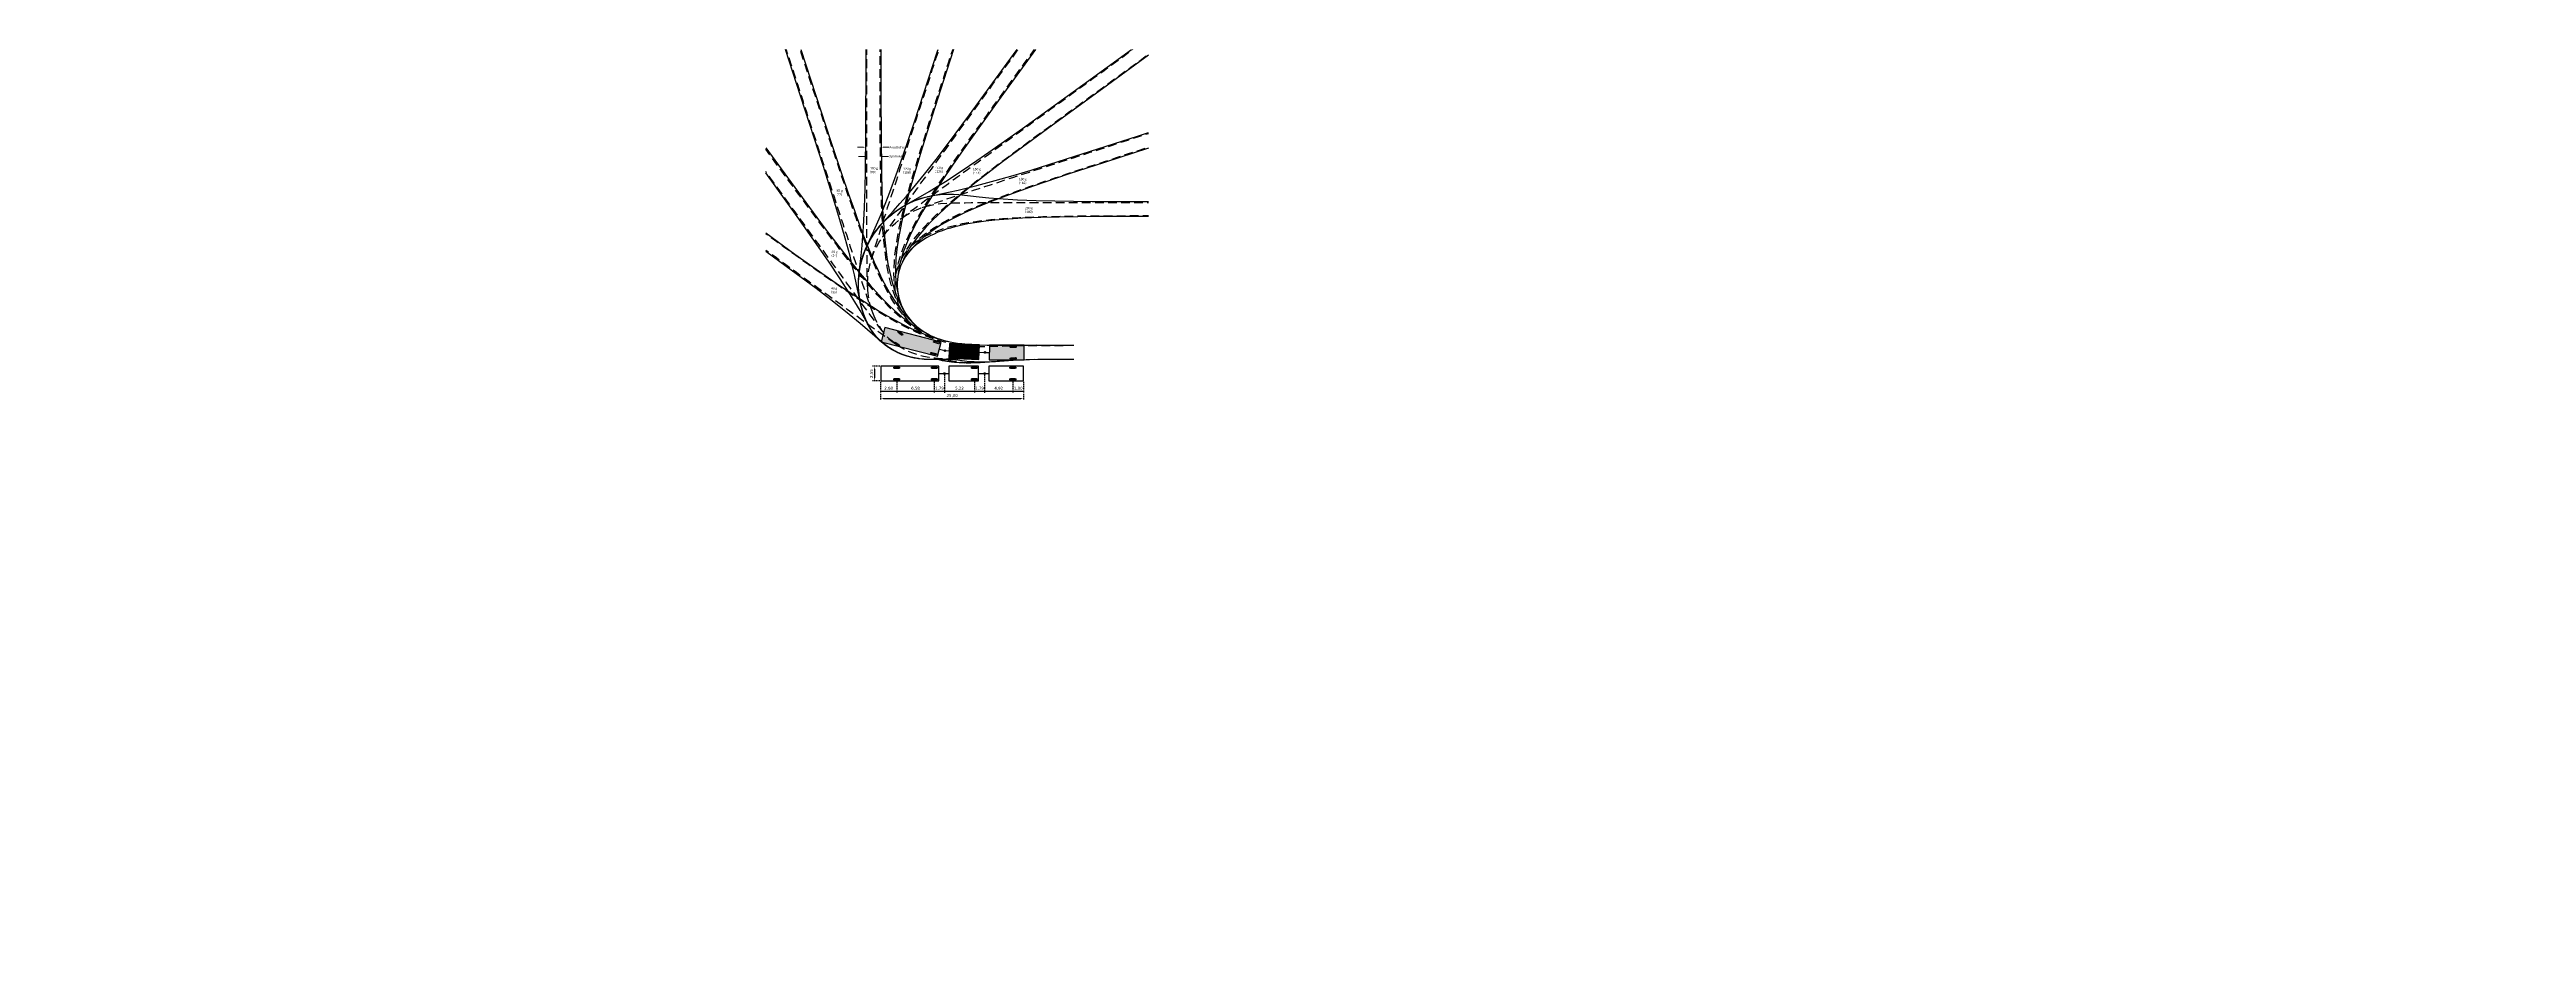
# Model space of a CAD drawing. Header units: metres. Extents: x -109 to 324, y 13 to 167.
import ezdxf
from ezdxf import colors
from ezdxf.entities.mleader import LeaderData, LeaderLine
from ezdxf.math import Vec2, Vec3

# ---------------------------------------------------------------- set-up
doc = ezdxf.new("R2010")
doc.units = ezdxf.units.M
doc.linetypes.add('DASHED2', pattern=[0.375, 0.25, -0.125])
doc.linetypes.add('DASHEDX2', pattern=[1.5, 1, -0.5])
doc.layers.add('Tekst', color=4, linetype='Continuous')
doc.styles.add('BT standard', font='sanss___.ttf')
doc.styles.add('Legend', font='calibri.ttf')
doc.styles.get("Standard").update_dxf_attribs({"font": 'arial.ttf'})
doc.styles.add('VIA_A', font='verdana.ttf', dxfattribs={"height": 2})
doc.dimstyles.new('VIA_A_Dimension', dxfattribs={"dimtxt": 2, "dimasz": 1.5, "dimexe": 1.25, "dimexo": 0.625, "dimtad": 1, "dimzin": 1, "dimtxsty": 'VIA_A', "dimblk": 'ARCHTICK', "dimcen": 0, "dimadec": 0, "dimazin": 0, "dimtfac": 1, "dimtofl": 0, "dimtmove": 0, "dimatfit": 3, "dimldrblk": 'ARCHTICK', "dimfxl": 1, "dimarcsym": 0})
pattern_1 = [(0, (0, 0), (0, 6.985), [5.08, -1.905]), (90, (0, 0), (-6.985, 4e-16), [5.08, -1.905])]
pattern_2 = [(0, (1, 0), (0, 6.985), [5.08, -1.905]), (90, (1, 0), (-6.985, 4e-16), [5.08, -1.905])]
pattern_3 = [(0, (2, 0), (0, 6.985), [5.08, -1.905]), (90, (2, 0), (-6.985, 4e-16), [5.08, -1.905])]
pattern_4 = [(0, (3, 0), (0, 6.985), [5.08, -1.905]), (90, (3, 0), (-6.985, 4e-16), [5.08, -1.905])]
pattern_5 = [(0, (4, 0), (0, 6.985), [5.08, -1.905]), (90, (4, 0), (-6.985, 4e-16), [5.08, -1.905])]
pattern_6 = [(0, (5, 0), (0, 6.985), [5.08, -1.905]), (90, (5, 0), (-6.985, 4e-16), [5.08, -1.905])]
pattern_7 = [(0, (6, 0), (0, 6.985), [5.08, -1.905]), (90, (6, 0), (-6.985, 4e-16), [5.08, -1.905])]
pattern_8 = [(0, (7, 0), (0, 6.985), [5.08, -1.905]), (90, (7, 0), (-6.985, 4e-16), [5.08, -1.905])]
pattern_9 = [(0, (8, 0), (0, 6.985), [5.08, -1.905]), (90, (8, 0), (-6.985, 4e-16), [5.08, -1.905])]
pattern_10 = [(0, (9, 0), (0, 6.985), [5.08, -1.905]), (90, (9, 0), (-6.985, 4e-16), [5.08, -1.905])]
pattern_11 = [(0, (2e-13, 72.306), (0, 6.985), [5.08, -1.905]), (90, (2e-13, 72.306), (-6.985, 4e-16), [5.08, -1.905])]

# ---------------------------------------------------------------- blocks, each defined once
blk = doc.blocks.new('*D217')
at = {"color": 0, "linetype": 'DASHED2', "lineweight": -2, "transparency": 16777216}
for p, q in [((36.3, 106.64), (36.3, 105.54)), ((61.3, 106.64), (61.3, 105.54))]:
    blk.add_line(p, q, dxfattribs=at)
at = {"color": 0, "lineweight": -2, "transparency": 16777216}
blk.add_line((36.8, 105.85), (60.8, 105.85), dxfattribs=at)
at = {"color": 0, "transparency": 16777216}
for points in [[(36.8, 105.94), (36.8, 105.77), (36.3, 105.85)], [(60.8, 105.94), (60.8, 105.77), (61.3, 105.85)]]:
    blk.add_solid(points, dxfattribs=at)
at = {"layer": 'Defpoints', "color": 0, "transparency": 16777216}
for p in [(36.3, 106.8), (61.3, 106.8), (61.3, 105.85)]:
    blk.add_point(p, dxfattribs=at)
at = {"color": 0, "transparency": 16777216, "insert": (48.8, 106.33), "char_height": 0.5, "attachment_point": 5, "style": 'VIA_A'}
blk.add_mtext('25,00', dxfattribs=at)
blk = doc.blocks.new('_ArchTick')
at = {"color": 0, "linetype": 'ByBlock', "const_width": 0.15}
blk.add_lwpolyline([(-0.5, -0.5), (0.5, 0.5)], dxfattribs=at)
blk = doc.blocks.new('*D218')
at = {"color": 0, "linetype": 'DASHED2', "lineweight": -2, "transparency": 16777216}
for p, q in [((36.15, 111.48), (34.89, 111.48)), ((36.15, 108.93), (34.89, 108.93))]:
    blk.add_line(p, q, dxfattribs=at)
at = {"color": 0, "lineweight": -2, "transparency": 16777216}
blk.add_line((35.2, 110.98), (35.2, 109.43), dxfattribs=at)
at = {"color": 0, "transparency": 16777216}
for points in [[(35.12, 110.98), (35.29, 110.98), (35.2, 111.48)], [(35.12, 109.43), (35.29, 109.43), (35.2, 108.93)]]:
    blk.add_solid(points, dxfattribs=at)
at = {"layer": 'Defpoints', "color": 0, "transparency": 16777216}
for p in [(35.2, 108.93), (36.3, 111.48), (36.3, 108.93)]:
    blk.add_point(p, dxfattribs=at)
at = {"color": 0, "transparency": 16777216, "insert": (34.73, 110.21), "char_height": 0.5, "attachment_point": 5, "rotation": 90, "style": 'VIA_A'}
blk.add_mtext('2,55', dxfattribs=at)
blk = doc.blocks.new('*D219')
at = {"color": 0, "linetype": 'DASHED2', "lineweight": -2, "transparency": 16777216}
for p, q in [((36.3, 108.77), (36.3, 106.82)), ((39.1, 108.77), (39.1, 106.82))]:
    blk.add_line(p, q, dxfattribs=at)
at = {"color": 0, "lineweight": -2, "transparency": 16777216}
blk.add_line((36.8, 107.13), (38.6, 107.13), dxfattribs=at)
at = {"color": 0, "transparency": 16777216}
for points in [[(36.8, 107.21), (36.8, 107.04), (36.3, 107.13)], [(38.6, 107.21), (38.6, 107.04), (39.1, 107.13)]]:
    blk.add_solid(points, dxfattribs=at)
at = {"layer": 'Defpoints', "color": 0, "transparency": 16777216}
for p in [(36.3, 108.93), (39.1, 108.93), (39.1, 107.13)]:
    blk.add_point(p, dxfattribs=at)
at = {"color": 0, "transparency": 16777216, "insert": (37.7, 107.6), "char_height": 0.5, "attachment_point": 5, "style": 'VIA_A'}
blk.add_mtext('2,80', dxfattribs=at)
blk = doc.blocks.new('*D220')
at = {"color": 0, "linetype": 'DASHED2', "lineweight": -2, "transparency": 16777216}
for p, q in [((39.1, 108.77), (39.1, 106.82)), ((45.68, 108.77), (45.68, 106.82))]:
    blk.add_line(p, q, dxfattribs=at)
at = {"color": 0, "lineweight": -2, "transparency": 16777216}
blk.add_line((39.6, 107.13), (45.18, 107.13), dxfattribs=at)
at = {"color": 0, "transparency": 16777216}
for points in [[(39.6, 107.21), (39.6, 107.04), (39.1, 107.13)], [(45.18, 107.21), (45.18, 107.04), (45.68, 107.13)]]:
    blk.add_solid(points, dxfattribs=at)
at = {"layer": 'Defpoints', "color": 0, "transparency": 16777216}
for p in [(39.1, 108.93), (45.68, 108.93), (45.68, 107.13)]:
    blk.add_point(p, dxfattribs=at)
at = {"color": 0, "transparency": 16777216, "insert": (42.39, 107.6), "char_height": 0.5, "attachment_point": 5, "style": 'VIA_A'}
blk.add_mtext('6,58', dxfattribs=at)
blk = doc.blocks.new('*D673')
at = {"color": 0, "linetype": 'DASHED2', "lineweight": -2, "transparency": 16777216}
for p, q in [((11.17, 1.12), (11.17, -2.11)), ((9.38, -0.16), (9.38, -2.11))]:
    blk.add_line(p, q, dxfattribs=at)
at = {"color": 0, "lineweight": -2, "transparency": 16777216}
blk.add_line((9.88, -1.8), (10.67, -1.8), dxfattribs=at)
at = {"color": 0, "transparency": 16777216}
for points in [[(9.88, -1.72), (9.88, -1.89), (9.38, -1.8)], [(10.67, -1.72), (10.67, -1.89), (11.17, -1.8)]]:
    blk.add_solid(points, dxfattribs=at)
at = {"layer": 'Defpoints', "color": 0, "transparency": 16777216}
for p in [(9.38, 0), (11.17, 1.28), (11.17, -1.8)]:
    blk.add_point(p, dxfattribs=at)
at = {"color": 0, "transparency": 16777216, "insert": (10.27, -1.33), "char_height": 0.5, "attachment_point": 5, "style": 'VIA_A'}
blk.add_mtext('1,79', dxfattribs=at)
blk = doc.blocks.new('*D222')
at = {"color": 0, "linetype": 'DASHED2', "lineweight": -2, "transparency": 16777216}
for p, q in [((47.47, 110.05), (47.47, 106.82)), ((52.69, 108.77), (52.69, 106.82))]:
    blk.add_line(p, q, dxfattribs=at)
at = {"color": 0, "lineweight": -2, "transparency": 16777216}
blk.add_line((47.97, 107.13), (52.19, 107.13), dxfattribs=at)
at = {"color": 0, "transparency": 16777216}
for points in [[(47.97, 107.21), (47.97, 107.04), (47.47, 107.13)], [(52.19, 107.21), (52.19, 107.04), (52.69, 107.13)]]:
    blk.add_solid(points, dxfattribs=at)
at = {"layer": 'Defpoints', "color": 0, "transparency": 16777216}
for p in [(47.47, 110.21), (52.69, 108.93), (52.69, 107.13)]:
    blk.add_point(p, dxfattribs=at)
at = {"color": 0, "transparency": 16777216, "insert": (50.08, 107.6), "char_height": 0.5, "attachment_point": 5, "style": 'VIA_A'}
blk.add_mtext('5,22', dxfattribs=at)
blk = doc.blocks.new('*D670')
at = {"color": 0, "linetype": 'DASHED2', "lineweight": -2, "transparency": 16777216}
for p, q in [((18.18, 1.12), (18.18, -2.11)), ((16.39, -0.16), (16.39, -2.11))]:
    blk.add_line(p, q, dxfattribs=at)
at = {"color": 0, "lineweight": -2, "transparency": 16777216}
blk.add_line((16.89, -1.8), (17.68, -1.8), dxfattribs=at)
at = {"color": 0, "transparency": 16777216}
for points in [[(16.89, -1.72), (16.89, -1.89), (16.39, -1.8)], [(17.68, -1.72), (17.68, -1.89), (18.18, -1.8)]]:
    blk.add_solid(points, dxfattribs=at)
at = {"layer": 'Defpoints', "color": 0, "transparency": 16777216}
for p in [(18.18, 1.28), (16.39, 0), (18.18, -1.8)]:
    blk.add_point(p, dxfattribs=at)
at = {"color": 0, "transparency": 16777216, "insert": (17.28, -1.33), "char_height": 0.5, "attachment_point": 5, "style": 'VIA_A'}
blk.add_mtext('1,79', dxfattribs=at)
blk = doc.blocks.new('*D224')
at = {"color": 0, "linetype": 'DASHED2', "lineweight": -2, "transparency": 16777216}
for p, q in [((54.48, 110.05), (54.48, 106.82)), ((59.4, 108.77), (59.4, 106.82))]:
    blk.add_line(p, q, dxfattribs=at)
at = {"color": 0, "lineweight": -2, "transparency": 16777216}
blk.add_line((54.98, 107.13), (58.9, 107.13), dxfattribs=at)
at = {"color": 0, "transparency": 16777216}
for points in [[(54.98, 107.21), (54.98, 107.04), (54.48, 107.13)], [(58.9, 107.21), (58.9, 107.04), (59.4, 107.13)]]:
    blk.add_solid(points, dxfattribs=at)
at = {"layer": 'Defpoints', "color": 0, "transparency": 16777216}
for p in [(54.48, 110.21), (59.4, 108.93), (59.4, 107.13)]:
    blk.add_point(p, dxfattribs=at)
at = {"color": 0, "transparency": 16777216, "insert": (56.94, 107.6), "char_height": 0.5, "attachment_point": 5, "style": 'VIA_A'}
blk.add_mtext('4,92', dxfattribs=at)
blk = doc.blocks.new('*D225')
at = {"color": 0, "linetype": 'DASHED2', "lineweight": -2, "transparency": 16777216}
for p, q in [((59.4, 108.77), (59.4, 106.82)), ((61.3, 108.77), (61.3, 106.82))]:
    blk.add_line(p, q, dxfattribs=at)
at = {"color": 0, "lineweight": -2, "transparency": 16777216}
blk.add_line((59.9, 107.13), (60.8, 107.13), dxfattribs=at)
at = {"color": 0, "transparency": 16777216}
for points in [[(59.9, 107.21), (59.9, 107.04), (59.4, 107.13)], [(60.8, 107.21), (60.8, 107.04), (61.3, 107.13)]]:
    blk.add_solid(points, dxfattribs=at)
at = {"layer": 'Defpoints', "color": 0, "transparency": 16777216}
for p in [(59.4, 108.93), (61.3, 108.93), (61.3, 107.13)]:
    blk.add_point(p, dxfattribs=at)
at = {"color": 0, "transparency": 16777216, "insert": (60.35, 107.6), "char_height": 0.5, "attachment_point": 5, "style": 'VIA_A'}
blk.add_mtext('1,90', dxfattribs=at)
blk = doc.blocks.new('BUS_25_A')
h = blk.add_hatch(color=254)
h.dxf.hatch_style = 1
h.paths.add_polyline_path([(10.597, 6.768), (3.106, 8.705), (3.227, 8.665), (3.81, 8.223), (3.895, 8.1), (3.8, 7.973), (3.657, 8.021), (3.074, 8.462), (2.989, 8.586), (3.084, 8.711), (0.751, 9.314), (0.112, 6.845), (9.959, 4.299)])
h.paths.add_polyline_path([(8.786, 4.95), (8.936, 4.96), (9.644, 4.777), (9.77, 4.696), (9.73, 4.542), (9.58, 4.531), (8.872, 4.715), (8.746, 4.796)], flags=16)
h.paths.add_polyline_path([(3.308, 6.186), (3.217, 6.056), (3.073, 6.098), (2.474, 6.518), (2.385, 6.639), (2.476, 6.769), (2.62, 6.726), (3.219, 6.306)], flags=16)
h.paths.add_polyline_path([(9.256, 6.768), (9.296, 6.921), (9.445, 6.932), (10.154, 6.749), (10.279, 6.667), (10.24, 6.513), (10.09, 6.503), (9.382, 6.686)], flags=16)
h = blk.add_hatch(color=256)
h.dxf.hatch_style = 1
h.paths.add_polyline_path([(9.445, 6.932), (9.296, 6.921), (9.256, 6.768), (9.382, 6.686), (10.09, 6.503), (10.24, 6.513), (10.279, 6.667), (10.154, 6.749)])
h.paths.add_polyline_path([(8.936, 4.96), (8.786, 4.95), (8.746, 4.796), (8.872, 4.715), (9.58, 4.531), (9.73, 4.542), (9.77, 4.696), (9.644, 4.777)])
h.paths.add_polyline_path([(2.62, 6.726), (2.476, 6.769), (2.385, 6.639), (2.474, 6.518), (3.073, 6.098), (3.217, 6.056), (3.308, 6.186), (3.219, 6.306)])
h.paths.add_polyline_path([(3.227, 8.665), (3.106, 8.705), (3.084, 8.711), (2.989, 8.586), (3.074, 8.462), (3.657, 8.021), (3.8, 7.973), (3.895, 8.1), (3.81, 8.223)])
h = blk.add_hatch(color=254)
h.dxf.hatch_style = 1
h.paths.add_polyline_path([(17.256, 6.294), (12.051, 6.524), (11.938, 3.977), (17.143, 3.746)])
h.paths.add_polyline_path([(15.911, 4.137), (16.055, 4.179), (16.786, 4.146), (16.926, 4.092), (16.919, 3.934), (16.774, 3.893), (16.044, 3.925), (15.904, 3.979)], flags=16)
h.paths.add_polyline_path([(15.994, 6.013), (16.001, 6.171), (16.145, 6.213), (16.876, 6.18), (17.016, 6.126), (17.009, 5.968), (16.865, 5.927), (16.134, 5.959)], flags=16)
h = blk.add_hatch(color=256)
h.dxf.hatch_style = 1
h.paths.add_polyline_path([(16.865, 5.927), (17.009, 5.968), (17.016, 6.126), (16.876, 6.18), (16.145, 6.213), (16.001, 6.171), (15.994, 6.013), (16.134, 5.959)])
h.paths.add_polyline_path([(16.774, 3.893), (16.919, 3.934), (16.926, 4.092), (16.786, 4.146), (16.055, 4.179), (15.911, 4.137), (15.904, 3.979), (16.044, 3.925)])
h = blk.add_hatch(color=254)
h.dxf.hatch_style = 1
h.paths.add_polyline_path([(25.074, 6.217), (19.003, 6.245), (18.991, 3.695), (25.062, 3.667)])
h.paths.add_polyline_path([(22.663, 5.872), (22.657, 6.03), (22.797, 6.083), (23.528, 6.109), (23.672, 6.066), (23.678, 5.908), (23.537, 5.855), (22.806, 5.829)], flags=16)
h.paths.add_polyline_path([(22.658, 3.995), (22.798, 4.047), (23.529, 4.073), (23.673, 4.03), (23.679, 3.872), (23.538, 3.819), (22.807, 3.794), (22.663, 3.836)], flags=16)
h = blk.add_hatch(color=256)
h.dxf.hatch_style = 1
h.paths.add_polyline_path([(23.537, 5.855), (23.678, 5.908), (23.672, 6.066), (23.528, 6.109), (22.797, 6.083), (22.657, 6.03), (22.663, 5.872), (22.806, 5.829)])
h.paths.add_polyline_path([(23.538, 3.819), (23.679, 3.872), (23.673, 4.03), (23.529, 4.073), (22.798, 4.047), (22.658, 3.995), (22.663, 3.836), (22.807, 3.794)])
h = blk.add_hatch(color=256)
h.dxf.hatch_style = 1
h.paths.add_polyline_path([(9.014, 2.42), (8.872, 2.372), (8.872, 2.214), (9.014, 2.166), (9.746, 2.166), (9.888, 2.214), (9.888, 2.372), (9.746, 2.42)])
h.paths.add_polyline_path([(9.014, 0.384), (8.872, 0.336), (8.872, 0.178), (9.014, 0.13), (9.746, 0.13), (9.888, 0.178), (9.888, 0.336), (9.746, 0.384)])
h.paths.add_polyline_path([(3.166, 0.13), (3.308, 0.178), (3.308, 0.336), (3.166, 0.384), (2.434, 0.384), (2.292, 0.336), (2.292, 0.178), (2.434, 0.13)])
h.paths.add_polyline_path([(3.166, 2.166), (3.308, 2.214), (3.308, 2.372), (3.166, 2.42), (2.434, 2.42), (2.292, 2.372), (2.292, 2.214), (2.434, 2.166)])
h = blk.add_hatch(color=256)
h.dxf.hatch_style = 1
h.paths.add_polyline_path([(16.023, 2.42), (15.881, 2.372), (15.881, 2.214), (16.023, 2.166), (16.755, 2.166), (16.897, 2.214), (16.897, 2.372), (16.755, 2.42)])
h.paths.add_polyline_path([(16.023, 0.384), (15.881, 0.336), (15.881, 0.178), (16.023, 0.13), (16.755, 0.13), (16.897, 0.178), (16.897, 0.336), (16.755, 0.384)])
h = blk.add_hatch(color=256)
h.dxf.hatch_style = 1
h.paths.add_polyline_path([(23.465, 2.166), (23.607, 2.214), (23.607, 2.372), (23.465, 2.42), (22.733, 2.42), (22.591, 2.372), (22.591, 2.214), (22.733, 2.166)])
h.paths.add_polyline_path([(22.733, 0.384), (22.591, 0.336), (22.591, 0.178), (22.733, 0.13), (23.465, 0.13), (23.607, 0.178), (23.607, 0.336), (23.465, 0.384)])
at = {"color": 250, "linetype": 'Continuous', "ltscale": 1.524}
for p, q in [((10.278, 5.534), (11.245, 5.284)), ((11.245, 5.284), (11.994, 5.251)), ((15.994, 6.029), (17.009, 5.984)), ((15.997, 6.092), (17.012, 6.047)), ((16, 6.156), (17.015, 6.111)), ((17.199, 5.02), (18.247, 4.973)), ((18.247, 4.973), (18.997, 4.97)), ((22.657, 6.014), (23.673, 6.05)), ((22.66, 5.951), (23.675, 5.987)), ((22.662, 5.888), (23.677, 5.924)), ((15.904, 3.995), (16.919, 3.95)), ((15.907, 4.058), (16.922, 4.013)), ((15.91, 4.122), (16.925, 4.077)), ((18.178, 1.275), (18.928, 1.275)), ((22.658, 3.979), (23.674, 4.014)), ((22.661, 3.915), (23.676, 3.951)), ((22.663, 3.852), (23.678, 3.887))]:
    blk.add_line(p, q, dxfattribs=at)
for p, q in [((10.17, 1.275), (11.169, 1.275)), ((11.169, 1.275), (11.919, 1.275)), ((17.129, 1.275), (18.178, 1.275))]:
    blk.add_line(p, q)
at = {"color": 5, "linetype": 'Continuous', "ltscale": 1.524, "flags": 128}
for points in [[(6.67, 3.873), (6.573, 3.884), (5.545, 4.077), (5.035, 4.204), (4.531, 4.35), (4.034, 4.517), (3.545, 4.704), (3.066, 4.911), (2.598, 5.137), (2.144, 5.381), (1.703, 5.644), (1.278, 5.923), (0.868, 6.219), (0.475, 6.531), (0.1, 6.857), (-0.258, 7.197), (-0.597, 7.55), (-0.917, 7.915), (-1.218, 8.291), (-1.5, 8.678), (-1.762, 9.075), (-2.004, 9.48), (-2.226, 9.895), (-2.618, 10.743), (-2.955, 11.605), (-3.24, 12.479), (-3.472, 13.363), (-4.201, 16.854), (-4.573, 18.534), (-4.961, 20.182), (-5.365, 21.805), (-6.222, 25.002), (-7.13, 28.155), (-8.073, 31.284), (-10.02, 37.503), (-14.006, 49.891), (-16.638, 57.994)], [(33.804, 3.718), (33.77, 3.718), (27.523, 3.718), (26.028, 3.705), (23.139, 3.568), (17.388, 3.181), (15.779, 3.112), (14.945, 3.106), (14.096, 3.13), (13.235, 3.193), (12.37, 3.3), (11.505, 3.456), (10.431, 3.718), (8.617, 3.72), (7.601, 3.767), (7.506, 3.778)]]:
    blk.add_lwpolyline(points, dxfattribs=at)
at = {"linetype": 'DASHEDX2', "ltscale": 1.524, "flags": 128}
for points in [[(-1.281, 11.639), (-1.656, 12.657), (-2.012, 13.668), (-2.36, 14.675), (-2.702, 15.679), (-3.038, 16.678), (-3.37, 17.673), (-3.699, 18.665), (-4.025, 19.653), (-4.348, 20.639), (-4.67, 21.622), (-4.991, 22.603), (-5.31, 23.582), (-5.629, 24.559), (-5.947, 25.534), (-6.264, 26.509), (-6.58, 27.482), (-6.897, 28.454), (-7.213, 29.426), (-7.528, 30.397), (-7.843, 31.367), (-8.159, 32.336), (-8.474, 33.305), (-8.788, 34.274), (-9.103, 35.243), (-9.418, 36.211), (-9.732, 37.179), (-10.047, 38.146), (-10.361, 39.114), (-10.675, 40.081), (-10.99, 41.049), (-11.304, 42.016), (-11.618, 42.983), (-11.932, 43.95), (-12.246, 44.916), (-12.561, 45.883), (-12.875, 46.85), (-13.189, 47.817), (-13.503, 48.783), (-13.817, 49.75), (-14.131, 50.716), (-14.445, 51.683), (-14.759, 52.65), (-15.073, 53.616), (-15.387, 54.583), (-15.701, 55.549), (-16.015, 56.515), (-16.329, 57.482), (-16.496, 57.994)], [(7.137, 8.437), (6.774, 8.699), (6.043, 9.301), (5.344, 9.951), (4.677, 10.643), (4.043, 11.372), (3.438, 12.134), (2.863, 12.924), (2.315, 13.739), (1.792, 14.575), (1.293, 15.429), (0.814, 16.298), (0.354, 17.181), (-0.088, 18.076), (-0.515, 18.98), (-0.928, 19.894), (-1.329, 20.814), (-1.719, 21.741), (-2.1, 22.673), (-2.472, 23.61), (-2.837, 24.55), (-3.195, 25.495), (-3.547, 26.442), (-3.895, 27.392), (-4.238, 28.344), (-4.577, 29.298), (-4.913, 30.254), (-5.246, 31.211), (-5.576, 32.17), (-5.904, 33.129), (-6.231, 34.09), (-6.555, 35.051), (-6.879, 36.013), (-7.201, 36.976), (-7.522, 37.939), (-7.841, 38.902), (-8.161, 39.866), (-8.479, 40.831), (-8.797, 41.795), (-9.114, 42.76), (-9.431, 43.725), (-9.747, 44.69), (-10.064, 45.656), (-10.379, 46.621), (-10.695, 47.587), (-11.01, 48.553), (-11.326, 49.519), (-11.641, 50.484), (-11.955, 51.45), (-12.27, 52.416), (-12.585, 53.383), (-12.899, 54.349), (-13.214, 55.315), (-13.528, 56.281), (-13.843, 57.247), (-14.085, 57.994)], [(-2.262, 15.892), (-2.262, 15.892), (-2.307, 16.978), (-2.334, 18.049), (-2.354, 19.115), (-2.369, 20.175), (-2.381, 21.229), (-2.389, 22.278), (-2.395, 23.323), (-2.4, 24.364), (-2.403, 25.401), (-2.406, 26.436), (-2.408, 27.467), (-2.409, 28.497), (-2.41, 29.525), (-2.411, 30.551), (-2.411, 31.575), (-2.412, 32.598), (-2.412, 33.621), (-2.412, 34.642), (-2.412, 35.663), (-2.412, 36.683), (-2.413, 37.702), (-2.413, 38.721), (-2.413, 39.739), (-2.413, 40.757), (-2.413, 41.775), (-2.413, 42.792), (-2.413, 43.81), (-2.413, 44.827), (-2.413, 45.844), (-2.413, 46.86), (-2.413, 47.877), (-2.413, 48.894), (-2.413, 49.91), (-2.413, 50.926), (-2.413, 51.943), (-2.413, 52.959), (-2.413, 53.975), (-2.413, 54.991), (-2.413, 56.007), (-2.413, 57.023), (-2.413, 57.994)], [(-1.618, 21.257), (-1.615, 21.291), (-1.31, 22.319), (-1, 23.339), (-0.687, 24.352), (-0.372, 25.359), (-0.056, 26.36), (0.261, 27.356), (0.578, 28.347), (0.896, 29.335), (1.213, 30.32), (1.53, 31.302), (1.847, 32.282), (2.164, 33.26), (2.48, 34.236), (2.796, 35.21), (3.112, 36.184), (3.428, 37.156), (3.743, 38.128), (4.058, 39.099), (4.373, 40.069), (4.688, 41.038), (5.003, 42.007), (5.318, 42.976), (5.632, 43.944), (5.947, 44.912), (6.261, 45.88), (6.576, 46.847), (6.89, 47.815), (7.204, 48.782), (7.518, 49.749), (7.832, 50.716), (8.147, 51.682), (8.461, 52.649), (8.775, 53.616), (9.089, 54.582), (9.403, 55.549), (9.717, 56.515), (10.031, 57.482), (10.197, 57.994)], [(4.876, 10.437), (4.659, 10.71), (4.127, 11.487), (3.642, 12.303), (3.204, 13.154), (2.809, 14.033), (2.456, 14.936), (2.141, 15.858), (1.861, 16.797), (1.613, 17.749), (1.394, 18.713), (1.201, 19.685), (1.032, 20.665), (0.883, 21.651), (0.752, 22.641), (0.638, 23.636), (0.538, 24.635), (0.451, 25.636), (0.375, 26.639), (0.309, 27.644), (0.251, 28.651), (0.201, 29.66), (0.158, 30.669), (0.12, 31.679), (0.087, 32.691), (0.059, 33.703), (0.034, 34.715), (0.013, 35.728), (-0.006, 36.741), (-0.022, 37.755), (-0.035, 38.769), (-0.047, 39.783), (-0.058, 40.798), (-0.067, 41.812), (-0.074, 42.827), (-0.081, 43.842), (-0.087, 44.857), (-0.092, 45.873), (-0.096, 46.888), (-0.1, 47.903), (-0.103, 48.919), (-0.106, 49.934), (-0.108, 50.95), (-0.11, 51.966), (-0.112, 52.981), (-0.113, 53.997), (-0.115, 55.013), (-0.116, 56.028), (-0.117, 57.044), (-0.118, 57.994)], [(0.35, 25.173), (0.355, 25.189), (0.964, 26.074), (1.574, 26.949), (2.185, 27.817), (2.796, 28.678), (3.406, 29.533), (4.016, 30.383), (4.624, 31.229), (5.232, 32.071), (5.838, 32.91), (6.444, 33.747), (7.048, 34.581), (7.652, 35.414), (8.255, 36.245), (8.857, 37.075), (9.459, 37.904), (10.06, 38.731), (10.66, 39.558), (11.26, 40.385), (11.86, 41.21), (12.459, 42.035), (13.059, 42.86), (13.658, 43.685), (14.256, 44.509), (14.855, 45.333), (15.453, 46.156), (16.051, 46.98), (16.65, 47.803), (17.248, 48.626), (17.846, 49.449), (18.444, 50.272), (19.041, 51.095), (19.639, 51.918), (20.237, 52.741), (20.835, 53.563), (21.432, 54.386), (22.03, 55.208), (22.627, 56.031), (23.225, 56.853), (23.823, 57.676), (24.054, 57.994)], [(3.291, 12.984), (3.2, 13.21), (2.916, 14.104), (2.692, 15.024), (2.525, 15.964), (2.409, 16.918), (2.342, 17.884), (2.319, 18.857), (2.336, 19.835), (2.388, 20.817), (2.472, 21.8), (2.584, 22.785), (2.722, 23.769), (2.881, 24.753), (3.06, 25.735), (3.257, 26.717), (3.468, 27.697), (3.693, 28.677), (3.929, 29.655), (4.176, 30.631), (4.431, 31.607), (4.694, 32.581), (4.964, 33.555), (5.24, 34.528), (5.52, 35.5), (5.806, 36.471), (6.095, 37.441), (6.387, 38.411), (6.682, 39.381), (6.98, 40.35), (7.28, 41.319), (7.582, 42.287), (7.885, 43.255), (8.19, 44.223), (8.497, 45.191), (8.804, 46.158), (9.112, 47.125), (9.421, 48.092), (9.73, 49.059), (10.041, 50.026), (10.351, 50.993), (10.663, 51.96), (10.974, 52.926), (11.286, 53.893), (11.598, 54.859), (11.911, 55.826), (12.223, 56.792), (12.536, 57.759), (12.612, 57.994)], [(2.544, 15.853), (2.531, 16.017), (2.524, 16.953), (2.585, 17.897), (2.706, 18.842), (2.884, 19.786), (3.111, 20.727), (3.384, 21.661), (3.698, 22.587), (4.047, 23.506), (4.427, 24.417), (4.835, 25.32), (5.268, 26.215), (5.722, 27.102), (6.195, 27.982), (6.683, 28.856), (7.187, 29.724), (7.702, 30.587), (8.228, 31.445), (8.764, 32.299), (9.308, 33.148), (9.859, 33.995), (10.416, 34.838), (10.979, 35.678), (11.546, 36.517), (12.118, 37.353), (12.693, 38.187), (13.27, 39.02), (13.851, 39.851), (14.434, 40.681), (15.019, 41.51), (15.605, 42.339), (16.193, 43.166), (16.783, 43.993), (17.373, 44.819), (17.964, 45.644), (18.557, 46.47), (19.15, 47.294), (19.743, 48.119), (20.337, 48.943), (20.932, 49.767), (21.527, 50.59), (22.122, 51.414), (22.718, 52.237), (23.313, 53.06), (23.91, 53.883), (24.506, 54.706), (25.102, 55.529), (25.699, 56.352), (26.296, 57.175), (26.89, 57.994)], [(2.701, 18.803), (2.718, 18.88), (2.992, 19.774), (3.333, 20.655), (3.733, 21.518), (4.187, 22.364), (4.689, 23.189), (5.233, 23.995), (5.814, 24.782), (6.426, 25.55), (7.067, 26.3), (7.731, 27.034), (8.417, 27.753), (9.121, 28.458), (9.841, 29.15), (10.575, 29.831), (11.321, 30.502), (12.077, 31.164), (12.841, 31.818), (13.614, 32.464), (14.393, 33.105), (15.178, 33.74), (15.968, 34.37), (16.762, 34.996), (17.561, 35.618), (18.362, 36.237), (19.166, 36.853), (19.973, 37.466), (20.782, 38.077), (21.592, 38.687), (22.404, 39.295), (23.218, 39.901), (24.033, 40.506), (24.848, 41.111), (25.665, 41.714), (26.482, 42.316), (27.3, 42.918), (28.119, 43.519), (28.938, 44.12), (29.758, 44.72), (30.578, 45.32), (31.398, 45.919), (32.218, 46.518), (33.039, 47.117), (33.86, 47.716), (34.681, 48.314), (35.502, 48.913), (36.324, 49.511), (37.145, 50.109), (37.967, 50.707), (38.789, 51.305), (39.61, 51.903), (40.432, 52.5), (41.254, 53.098), (42.076, 53.696), (42.898, 54.293), (43.72, 54.891), (44.542, 55.489), (45.364, 56.086), (46.186, 56.684), (46.832, 57.153)], [(3.413, 28.297), (3.417, 28.304), (4.269, 28.958), (5.12, 29.602), (5.969, 30.239), (6.816, 30.869), (7.661, 31.494), (8.503, 32.114), (9.343, 32.731), (10.181, 33.344), (11.018, 33.955), (11.852, 34.564), (12.685, 35.17), (13.516, 35.776), (14.346, 36.38), (15.175, 36.983), (16.004, 37.585), (16.831, 38.187), (17.658, 38.788), (18.484, 39.388), (19.309, 39.988), (20.134, 40.587), (20.959, 41.187), (21.783, 41.786), (22.607, 42.384), (23.431, 42.983), (24.254, 43.581), (25.078, 44.179), (25.901, 44.778), (26.724, 45.376), (27.547, 45.973), (28.37, 46.571), (29.192, 47.169), (30.015, 47.767), (30.838, 48.364), (31.66, 48.962), (32.483, 49.559), (33.305, 50.157), (34.127, 50.755), (34.95, 51.352), (35.772, 51.95), (36.594, 52.547), (37.417, 53.144), (38.239, 53.742), (39.061, 54.339), (39.884, 54.937), (40.706, 55.534), (41.528, 56.132), (42.35, 56.729), (43.173, 57.326), (43.995, 57.924), (44.092, 57.994)], [(9.225, 7.357), (8.523, 7.68), (7.67, 8.125), (6.835, 8.613), (6.018, 9.14), (5.219, 9.702), (4.439, 10.296), (3.675, 10.918), (2.928, 11.565), (2.196, 12.234), (1.478, 12.922), (0.774, 13.627), (0.081, 14.348), (-0.6, 15.081), (-1.272, 15.826), (-1.934, 16.581), (-2.589, 17.345), (-3.237, 18.116), (-3.879, 18.894), (-4.515, 19.678), (-5.146, 20.467), (-5.772, 21.26), (-6.395, 22.057), (-7.015, 22.857), (-7.632, 23.661), (-8.246, 24.466), (-8.858, 25.274), (-9.468, 26.084), (-10.076, 26.896), (-10.683, 27.708), (-11.288, 28.523), (-11.893, 29.338), (-12.496, 30.154), (-13.099, 30.971), (-13.701, 31.788), (-14.302, 32.607), (-14.903, 33.425), (-15.503, 34.245), (-16.103, 35.064), (-16.702, 35.884), (-17.302, 36.704), (-17.9, 37.525), (-18.499, 38.345), (-19.098, 39.166), (-19.696, 39.987), (-20.109, 40.555)], [(3.761, 21.57), (4.277, 22.32), (4.867, 23.055), (5.509, 23.756), (6.197, 24.423), (6.926, 25.056), (7.688, 25.657), (8.48, 26.229), (9.297, 26.772), (10.136, 27.29), (10.993, 27.784), (11.866, 28.257), (12.751, 28.712), (13.649, 29.149), (14.556, 29.571), (15.471, 29.98), (16.393, 30.377), (17.322, 30.763), (18.255, 31.14), (19.193, 31.509), (20.135, 31.87), (21.081, 32.226), (22.029, 32.576), (22.979, 32.921), (23.932, 33.262), (24.887, 33.6), (25.843, 33.934), (26.8, 34.266), (27.759, 34.595), (28.719, 34.922), (29.679, 35.247), (30.641, 35.571), (31.603, 35.894), (32.565, 36.215), (33.528, 36.535), (34.492, 36.855), (35.456, 37.173), (36.42, 37.491), (37.384, 37.809), (38.349, 38.126), (39.314, 38.442), (40.279, 38.758), (41.244, 39.074), (42.209, 39.39), (43.174, 39.705), (44.14, 40.02), (45.105, 40.335), (46.071, 40.65), (46.832, 40.898)], [(7.274, 30.336), (7.28, 30.34), (8.292, 30.699), (9.3, 31.05), (10.304, 31.393), (11.305, 31.731), (12.301, 32.065), (13.293, 32.394), (14.283, 32.721), (15.269, 33.045), (16.253, 33.368), (17.234, 33.689), (18.213, 34.008), (19.191, 34.327), (20.166, 34.645), (21.141, 34.962), (22.114, 35.279), (23.087, 35.595), (24.058, 35.911), (25.029, 36.227), (25.999, 36.542), (26.968, 36.857), (27.937, 37.172), (28.906, 37.487), (29.874, 37.802), (30.842, 38.116), (31.81, 38.431), (32.777, 38.745), (33.744, 39.059), (34.711, 39.373), (35.678, 39.688), (36.645, 40.002), (37.612, 40.316), (38.579, 40.63), (39.545, 40.944), (40.512, 41.258), (41.478, 41.572), (42.444, 41.886), (43.411, 42.2), (44.377, 42.514), (45.343, 42.828), (46.309, 43.142), (46.832, 43.312)], [(0.299, 8.735), (0.285, 8.745), (-0.365, 9.596), (-1.006, 10.447), (-1.64, 11.295), (-2.268, 12.141), (-2.891, 12.984), (-3.51, 13.826), (-4.125, 14.665), (-4.737, 15.502), (-5.347, 16.337), (-5.954, 17.171), (-6.561, 18.003), (-7.165, 18.834), (-7.769, 19.663), (-8.372, 20.492), (-8.973, 21.319), (-9.574, 22.146), (-10.175, 22.972), (-10.775, 23.798), (-11.375, 24.623), (-11.974, 25.448), (-12.573, 26.272), (-13.172, 27.096), (-13.77, 27.92), (-14.368, 28.743), (-14.967, 29.567), (-15.565, 30.39), (-16.163, 31.213), (-16.76, 32.036), (-17.358, 32.858), (-17.956, 33.681), (-18.553, 34.503), (-19.151, 35.326), (-19.748, 36.148), (-20.109, 36.645)], [(13.084, 3.793), (10.574, 3.874), (9.539, 3.95), (8.502, 4.084), (7.469, 4.282), (6.444, 4.552), (5.435, 4.897), (4.451, 5.324), (3.501, 5.836), (2.597, 6.435), (1.75, 7.123), (0.974, 7.898), (0.283, 8.755), (-0.313, 9.676), (-0.835, 10.639), (-1.281, 11.639), (-1.649, 12.67), (-1.936, 13.727), (-2.141, 14.803), (-2.262, 15.892), (-2.299, 16.986), (-2.252, 18.081), (-2.12, 19.168), (-1.905, 20.242), (-1.607, 21.296), (-1.229, 22.324), (-0.773, 23.32), (-0.242, 24.278), (0.362, 25.191), (1.035, 26.056), (1.772, 26.866), (2.569, 27.617), (3.422, 28.304), (4.325, 28.924), (5.274, 29.471), (6.262, 29.944), (7.283, 30.34), (8.332, 30.655), (9.402, 30.889), (10.487, 31.039), (11.579, 31.106), (12.653, 31.135), (13.721, 31.158), (14.783, 31.174), (15.839, 31.187), (16.89, 31.196), (17.937, 31.203), (18.979, 31.208), (20.018, 31.212), (21.053, 31.215), (22.086, 31.217), (23.117, 31.219), (24.145, 31.22), (25.172, 31.22), (26.197, 31.221), (27.221, 31.222), (28.244, 31.222), (29.266, 31.222), (30.287, 31.222), (31.307, 31.222), (32.327, 31.223), (33.346, 31.223), (34.365, 31.223), (35.383, 31.223), (36.401, 31.223), (37.419, 31.223), (38.437, 31.223), (39.454, 31.223), (40.471, 31.223), (41.488, 31.223), (42.505, 31.223), (43.522, 31.223), (44.538, 31.223), (45.555, 31.223), (46.571, 31.223), (46.832, 31.223)], [(5.601, 23.846), (6.273, 24.367), (7.057, 24.888), (7.882, 25.361), (8.74, 25.786), (9.627, 26.166), (10.536, 26.506), (11.465, 26.807), (12.409, 27.074), (13.366, 27.309), (14.334, 27.517), (15.31, 27.699), (16.292, 27.859), (17.281, 27.999), (18.274, 28.121), (19.27, 28.228), (20.27, 28.321), (21.273, 28.402), (22.277, 28.473), (23.284, 28.535), (24.292, 28.588), (25.301, 28.634), (26.311, 28.675), (27.322, 28.71), (28.334, 28.74), (29.346, 28.766), (30.359, 28.789), (31.372, 28.808), (32.386, 28.826), (33.4, 28.84), (34.414, 28.853), (35.429, 28.864), (36.444, 28.873), (37.459, 28.882), (38.474, 28.889), (39.489, 28.895), (40.504, 28.9), (41.52, 28.905), (42.535, 28.908), (43.551, 28.912), (44.567, 28.915), (45.583, 28.917), (46.598, 28.919), (46.832, 28.92)], [(31.904, 6.138), (30.889, 6.138), (29.876, 6.138), (28.864, 6.141), (27.857, 6.142), (26.857, 6.141), (25.864, 6.144), (24.883, 6.138), (23.92, 6.117), (22.974, 6.091), (22.025, 6.062), (21.071, 6.025), (20.116, 5.987), (19.16, 5.956), (18.204, 5.939), (17.247, 5.945), (16.289, 5.978), (15.331, 6.045), (14.374, 6.147), (13.419, 6.287), (12.466, 6.464), (11.518, 6.679), (10.575, 6.93), (9.639, 7.216), (8.709, 7.533), (7.787, 7.881), (6.872, 8.256), (5.964, 8.656), (5.064, 9.078), (4.172, 9.521), (3.286, 9.983), (2.407, 10.46), (1.533, 10.953), (0.665, 11.458), (-0.197, 11.974), (-1.056, 12.501), (-1.909, 13.036), (-2.76, 13.58), (-3.607, 14.13), (-4.45, 14.686), (-5.292, 15.248), (-6.13, 15.814), (-6.967, 16.385), (-7.802, 16.959), (-8.635, 17.536), (-9.467, 18.115), (-10.298, 18.697), (-11.127, 19.281), (-11.956, 19.867), (-12.784, 20.454), (-13.611, 21.043), (-14.437, 21.633), (-15.263, 22.224), (-16.088, 22.816), (-16.913, 23.408), (-17.738, 24.001), (-18.562, 24.595), (-19.386, 25.19), (-20.109, 25.712)], [(2.619, 6.42), (2.599, 6.43), (1.733, 7.041), (0.873, 7.652), (0.019, 8.262), (-0.83, 8.872), (-1.676, 9.48), (-2.517, 10.087), (-3.356, 10.694), (-4.192, 11.299), (-5.026, 11.903), (-5.859, 12.507), (-6.69, 13.11), (-7.519, 13.712), (-8.348, 14.313), (-9.175, 14.914), (-10.002, 15.515), (-10.828, 16.115), (-11.654, 16.714), (-12.479, 17.314), (-13.304, 17.913), (-14.128, 18.512), (-14.952, 19.11), (-15.776, 19.709), (-16.6, 20.307), (-17.423, 20.905), (-18.246, 21.504), (-19.07, 22.102), (-19.893, 22.699), (-20.109, 22.857)], [(33.804, 3.718), (33.769, 3.718), (27.523, 3.718), (26.028, 3.705), (23.111, 3.567), (18.41, 3.231), (16.761, 3.155), (15.925, 3.152), (15.085, 3.179), (14.242, 3.24), (13.401, 3.338), (12.563, 3.474), (11.525, 3.699), (8.807, 3.718), (7.991, 3.741), (7.315, 3.798)]]:
    blk.add_lwpolyline(points, dxfattribs=at)
at = {"color": 250, "linetype": 'Continuous', "ltscale": 1.524, "flags": 128}
for points in [[(-13.946, 57.994), (-8.756, 42.093), (-6.708, 35.928), (-5.666, 32.854), (-4.601, 29.792), (-3.502, 26.749), (-2.351, 23.734), (-1.748, 22.243), (-1.121, 20.767), (-0.464, 19.309), (0.227, 17.875), (0.96, 16.472), (1.742, 15.107), (2.58, 13.792), (3.022, 13.157), (3.48, 12.539), (3.956, 11.94), (4.45, 11.363), (4.962, 10.81), (5.491, 10.283), (5.774, 10.026)], [(0.016, 57.994), (0.027, 49.493), (0.058, 42.996), (0.137, 36.507), (0.214, 33.269), (0.335, 30.039), (0.42, 28.428), (0.525, 26.823), (0.657, 25.223), (0.82, 23.632), (1.022, 22.051), (1.271, 20.486), (1.576, 18.941), (1.948, 17.424), (2.163, 16.679), (2.399, 15.945), (2.657, 15.223), (2.938, 14.517), (3.245, 13.827), (3.577, 13.157), (3.936, 12.509), (3.977, 12.443)], [(12.757, 57.994), (10.995, 52.562), (9.012, 46.375), (7.071, 40.18), (6.134, 37.078), (5.235, 33.97), (4.398, 30.856), (4.012, 29.295), (3.655, 27.732), (3.334, 26.168), (3.056, 24.602), (2.833, 23.037), (2.676, 21.475), (2.625, 20.697), (2.597, 19.922), (2.591, 19.151), (2.611, 18.385), (2.658, 17.625), (2.734, 16.875), (2.842, 16.135), (2.982, 15.408), (3.018, 15.257)], [(27.059, 57.994), (20.068, 48.344), (16.284, 43.061), (14.411, 40.41), (12.561, 37.747), (10.748, 35.067), (8.992, 32.36), (8.145, 30.993), (7.326, 29.615), (6.541, 28.224), (5.799, 26.817), (5.111, 25.395), (4.487, 23.956), (4.205, 23.23), (3.944, 22.5), (3.708, 21.767), (3.498, 21.032), (3.317, 20.294), (3.168, 19.556), (3.053, 18.82), (2.973, 18.086), (2.972, 18.055)], [(46.832, 56.989), (39.659, 51.777), (29.153, 44.113), (23.923, 40.257), (21.324, 38.313), (18.745, 36.351), (16.196, 34.359), (14.938, 33.348), (13.695, 32.323), (12.471, 31.282), (11.271, 30.22), (10.101, 29.135), (8.969, 28.021), (7.885, 26.875), (6.86, 25.692), (6.374, 25.085), (5.909, 24.467), (5.468, 23.839), (5.051, 23.2), (4.663, 22.551), (4.306, 21.892), (3.983, 21.224), (3.817, 20.832)], [(-20.109, 40.793), (-15.676, 34.704), (-11.825, 29.472), (-9.886, 26.869), (-7.93, 24.284), (-5.949, 21.724), (-3.93, 19.204), (-2.901, 17.967), (-1.855, 16.749), (-0.801, 15.568), (0.265, 14.43), (1.359, 13.325), (2.485, 12.262), (3.65, 11.249), (4.248, 10.764), (4.858, 10.296), (5.48, 9.846), (6.114, 9.416), (6.761, 9.007), (7.422, 8.622), (8.096, 8.262), (8.365, 8.131)], [(46.832, 40.753), (39.128, 38.243), (32.959, 36.205), (26.813, 34.124), (23.759, 33.048), (20.726, 31.932), (19.222, 31.352), (17.729, 30.752), (16.251, 30.13), (14.791, 29.478), (13.355, 28.792), (11.949, 28.064), (10.583, 27.287), (9.917, 26.877), (9.267, 26.452), (8.632, 26.011), (8.015, 25.552), (7.42, 25.076), (6.847, 24.581), (6.301, 24.067), (5.784, 23.534), (5.299, 22.982), (4.972, 22.566)], [(46.832, 28.786), (44.228, 28.782), (37.73, 28.75), (31.24, 28.667), (28.002, 28.586), (24.772, 28.459), (23.163, 28.37), (21.558, 28.259), (19.96, 28.12), (18.371, 27.948), (16.794, 27.734), (15.234, 27.47), (13.696, 27.146), (12.939, 26.958), (12.19, 26.751), (11.453, 26.522), (10.727, 26.272), (10.017, 25.997), (9.323, 25.698), (8.65, 25.371), (7.998, 25.018), (7.373, 24.636), (6.777, 24.226), (6.214, 23.788), (5.688, 23.323), (5.202, 22.833), (4.759, 22.318), (4.362, 21.784), (4.019, 21.228), (3.728, 20.658), (3.484, 20.08), (3.284, 19.499), (3.126, 18.915), (3.008, 18.329), (2.929, 17.74), (2.889, 17.149), (2.887, 16.555), (2.923, 15.959), (2.998, 15.364), (3.111, 14.774), (3.261, 14.198), (3.443, 13.642), (3.656, 13.106), (3.896, 12.592), (4.164, 12.099), (4.46, 11.621), (4.783, 11.16), (5.133, 10.718), (5.508, 10.294), (5.908, 9.891), (6.33, 9.509), (6.773, 9.149), (7.237, 8.812), (7.72, 8.498), (8.22, 8.208), (8.737, 7.941), (9.27, 7.698), (9.816, 7.478), (10.376, 7.28), (10.947, 7.105), (11.531, 6.952), (12.125, 6.819), (13.346, 6.607), (14.606, 6.458), (15.907, 6.358), (17.248, 6.299), (18.626, 6.269), (24.193, 6.269), (27.264, 6.287), (33.804, 6.268)], [(-20.109, 25.886), (-14.993, 22.195), (-9.694, 18.442), (-7.028, 16.599), (-4.343, 14.795), (-1.631, 13.05), (-0.261, 12.209), (1.12, 11.394), (2.514, 10.613), (3.922, 9.871), (5.345, 9.177), (6.784, 8.539), (8.24, 7.966), (9.697, 7.472), (10.432, 7.254), (11.173, 7.057), (11.918, 6.884), (12.668, 6.736), (13.422, 6.612), (14.178, 6.511), (15.694, 6.372), (17.211, 6.3), (18.726, 6.268), (33.804, 6.268)]]:
    blk.add_lwpolyline(points, dxfattribs=at)
at = {"color": 1, "linetype": 'Continuous', "ltscale": 1.524, "flags": 128}
for points in [[(33.804, 3.718), (33.772, 3.718), (27.523, 3.718), (26.028, 3.705), (23.139, 3.568), (17.526, 3.189), (16.078, 3.128), (14.608, 3.124), (13.868, 3.15), (13.124, 3.2), (12.379, 3.276), (11.634, 3.379), (10.89, 3.512), (9.965, 3.718), (8.459, 3.723), (7.629, 3.765), (6.789, 3.853), (5.938, 3.994), (5.081, 4.191), (4.219, 4.452), (3.355, 4.783), (2.493, 5.191), (2.065, 5.426), (1.64, 5.683), (1.219, 5.964), (0.803, 6.269), (0.395, 6.599), (-0.005, 6.953), (-0.392, 7.333), (-0.765, 7.738), (-1.122, 8.167), (-1.459, 8.62), (-1.774, 9.095), (-2.065, 9.59), (-2.329, 10.104), (-2.57, 10.632), (-2.793, 11.171), (-2.996, 11.72), (-3.179, 12.276), (-3.341, 12.84), (-3.483, 13.41), (-3.603, 13.984), (-3.701, 14.562), (-3.778, 15.141), (-3.833, 15.721), (-3.866, 16.301), (-3.878, 16.879), (-3.869, 17.455), (-3.839, 18.027), (-3.789, 18.594), (-3.719, 19.155), (-3.521, 20.256), (-3.251, 21.323), (-2.913, 22.352), (-2.513, 23.337), (-2.057, 24.277), (-1.549, 25.167), (-0.996, 26.008), (-0.401, 26.798), (0.232, 27.537), (0.899, 28.226), (1.596, 28.865), (2.323, 29.454), (3.077, 29.995), (3.856, 30.488), (6.964, 32.266), (8.449, 33.142), (9.897, 34.022), (11.316, 34.911), (14.091, 36.716), (16.809, 38.556), (19.493, 40.421), (24.807, 44.196), (35.358, 51.816), (43.862, 57.994)], [(6.593, 3.886), (6.431, 3.906), (5.424, 4.105), (4.914, 4.237), (4.402, 4.391), (3.889, 4.57), (3.378, 4.773), (2.872, 5.002), (2.372, 5.256), (1.88, 5.535), (1.4, 5.84), (0.934, 6.17), (0.484, 6.523), (0.053, 6.9), (-0.358, 7.298), (-0.747, 7.717), (-1.111, 8.154), (-1.45, 8.608), (-1.763, 9.076), (-2.047, 9.558), (-2.303, 10.05), (-2.747, 11.054), (-3.114, 12.072), (-3.407, 13.095), (-3.627, 14.118), (-3.777, 15.136), (-3.859, 16.143), (-3.877, 17.136), (-3.833, 18.113), (-3.731, 19.07), (-3.573, 20.006), (-3.362, 20.92), (-3.1, 21.812), (-2.789, 22.68), (-2.428, 23.525), (-0.972, 26.767), (-0.293, 28.342), (0.355, 29.901), (1.572, 32.998), (2.712, 36.083), (3.801, 39.167), (5.895, 45.341), (9.958, 57.702), (10.053, 57.994)], [(6.743, 3.861), (6.698, 3.866), (5.787, 4.024), (4.852, 4.254), (3.898, 4.567), (3.418, 4.757), (2.937, 4.971), (2.458, 5.21), (1.982, 5.475), (1.513, 5.766), (1.052, 6.083), (0.603, 6.426), (0.168, 6.796), (-0.251, 7.19), (-0.65, 7.609), (-1.028, 8.05), (-1.382, 8.512), (-1.711, 8.994), (-2.011, 9.493), (-2.282, 10.008), (-2.527, 10.533), (-2.751, 11.066), (-2.956, 11.605), (-3.139, 12.15), (-3.302, 12.698), (-3.445, 13.248), (-3.567, 13.8), (-3.749, 14.906), (-3.852, 16.005), (-3.877, 17.091), (-3.83, 18.158), (-3.712, 19.201), (-3.53, 20.215), (-3.287, 21.198), (-2.987, 22.146), (-2.634, 23.058), (-2.233, 23.933), (-1.785, 24.771), (-1.293, 25.571), (-0.76, 26.333), (-0.188, 27.058), (2.225, 29.728), (3.374, 31.022), (4.487, 32.307), (5.567, 33.591), (7.657, 36.164), (9.679, 38.752), (11.659, 41.354), (15.55, 46.586), (23.232, 57.095), (23.885, 57.994)], [(8.197, 32.246), (8.35, 32.286), (11.859, 33.019), (13.543, 33.392), (15.193, 33.781), (16.818, 34.186), (20.015, 35.044), (23.168, 35.952), (26.296, 36.895), (32.514, 38.841), (44.897, 42.826), (46.832, 43.455)], [(33.804, 3.718), (33.772, 3.718), (27.523, 3.718), (26.028, 3.705), (23.139, 3.568), (17.526, 3.189), (16.078, 3.128), (14.608, 3.124), (13.868, 3.15), (13.124, 3.2), (12.379, 3.276), (11.634, 3.379), (10.89, 3.512), (9.965, 3.718), (8.459, 3.723), (7.629, 3.765), (6.789, 3.853), (5.941, 3.993), (5.089, 4.189), (4.24, 4.445), (3.4, 4.764), (2.576, 5.148), (1.772, 5.601), (0.997, 6.123), (0.621, 6.412), (0.256, 6.718), (-0.099, 7.043), (-0.443, 7.386), (-0.775, 7.749), (-1.094, 8.132), (-1.398, 8.535), (-1.687, 8.957), (-1.958, 9.4), (-2.21, 9.864), (-2.66, 10.844), (-3.051, 11.881), (-3.222, 12.418), (-3.374, 12.966), (-3.508, 13.524), (-3.622, 14.091), (-3.716, 14.665), (-3.789, 15.244), (-3.84, 15.829), (-3.87, 16.416), (-3.878, 17.005), (-3.864, 17.595), (-3.828, 18.184), (-3.769, 18.77), (-3.689, 19.353), (-3.588, 19.931), (-3.466, 20.504), (-3.323, 21.069), (-3.159, 21.627), (-2.977, 22.175), (-2.776, 22.713), (-2.556, 23.24), (-2.319, 23.756), (-1.797, 24.75), (-1.215, 25.689), (-0.58, 26.57), (0.101, 27.391), (0.822, 28.151), (1.577, 28.848), (2.361, 29.483), (3.169, 30.057), (3.997, 30.571), (4.843, 31.026), (5.703, 31.424), (6.575, 31.766), (7.457, 32.053), (7.782, 32.138)], [(33.804, 3.718), (33.772, 3.718), (27.523, 3.718), (26.028, 3.705), (23.139, 3.568), (17.526, 3.189), (16.078, 3.128), (14.608, 3.124), (13.868, 3.15), (13.124, 3.2), (12.379, 3.276), (11.634, 3.379), (10.89, 3.512), (9.965, 3.718), (8.459, 3.723), (7.629, 3.765), (6.789, 3.853), (5.941, 3.993), (5.089, 4.189), (4.24, 4.445), (3.4, 4.764), (2.576, 5.148), (1.774, 5.6), (1.004, 6.118), (0.273, 6.703), (-0.075, 7.019), (-0.41, 7.352), (-0.731, 7.699), (-1.038, 8.062), (-1.329, 8.439), (-1.603, 8.83), (-1.861, 9.236), (-2.1, 9.654), (-2.524, 10.527), (-2.894, 11.437), (-3.213, 12.387), (-3.475, 13.378), (-3.678, 14.412), (-3.813, 15.488), (-3.875, 16.599), (-3.876, 17.165), (-3.857, 17.737), (-3.817, 18.311), (-3.755, 18.888), (-3.671, 19.466), (-3.566, 20.043), (-3.438, 20.618), (-3.289, 21.189), (-3.119, 21.755), (-2.927, 22.315), (-2.714, 22.867), (-2.48, 23.411), (-2.227, 23.944), (-1.955, 24.466), (-1.665, 24.977), (-1.356, 25.474), (-1.031, 25.957), (-0.691, 26.426), (-0.335, 26.879), (0.035, 27.317), (0.418, 27.738), (0.813, 28.142), (1.635, 28.898), (2.494, 29.583), (3.383, 30.197), (4.293, 30.738), (5.221, 31.209), (6.159, 31.61), (7.104, 31.945), (8.051, 32.214), (8.998, 32.422), (9.942, 32.568), (10.881, 32.657), (11.814, 32.689), (12.74, 32.667), (13.658, 32.59), (17.202, 32.204), (18.913, 32.044), (20.598, 31.909), (23.922, 31.706), (27.21, 31.573), (30.481, 31.489), (37.001, 31.405), (43.51, 31.372), (46.832, 31.372)], [(6.68, 3.871), (6.576, 3.883), (5.692, 4.044), (4.83, 4.261), (3.993, 4.532), (3.184, 4.858), (2.406, 5.237), (1.661, 5.67), (0.951, 6.157), (0.279, 6.698), (-2.283, 8.956), (-3.561, 10.04), (-6.126, 12.136), (-8.71, 14.164), (-11.308, 16.147), (-16.537, 20.042), (-20.109, 22.655)], [(2.936, 15.854), (2.939, 15.809), (3.031, 15.171), (3.164, 14.554), (3.334, 13.959), (3.54, 13.385), (3.78, 12.831), (4.053, 12.296), (4.357, 11.78), (4.695, 11.281), (5.064, 10.801), (5.464, 10.341), (5.892, 9.906), (5.9, 9.899)], [(3.563, 13.339), (3.583, 13.283), (3.849, 12.688), (4.149, 12.124), (4.48, 11.591), (4.838, 11.087), (5.223, 10.612), (5.633, 10.163), (6.069, 9.74), (6.19, 9.636)], [(33.804, 3.718), (33.772, 3.718), (27.523, 3.718), (26.028, 3.705), (23.139, 3.568), (17.526, 3.189), (16.078, 3.128), (14.608, 3.124), (13.866, 3.151), (13.117, 3.201), (12.36, 3.278), (11.592, 3.386), (10.812, 3.528), (10.02, 3.708), (8.359, 3.726), (7.412, 3.783), (7.181, 3.812)], [(25.93, 3.701), (24.505, 3.644), (22.964, 3.556), (19.731, 3.331), (18.048, 3.275), (17.203, 3.277), (16.356, 3.304), (15.509, 3.357), (14.664, 3.436), (13.821, 3.544), (12.772, 3.717), (8.409, 3.724), (7.488, 3.776), (7.211, 3.809)], [(33.804, 3.718), (33.772, 3.718), (27.523, 3.718), (26.028, 3.705), (23.139, 3.568), (17.526, 3.189), (16.078, 3.128), (14.608, 3.124), (13.868, 3.15), (13.124, 3.2), (12.379, 3.276), (11.634, 3.379), (10.89, 3.512), (9.963, 3.718), (8.437, 3.724), (7.581, 3.768), (7.299, 3.799)]]:
    blk.add_lwpolyline(points, dxfattribs=at)
at = {"color": 6, "linetype": 'Continuous', "ltscale": 1.524, "flags": 128}
for points in [[(6.349, 3.926), (6.124, 3.958), (5.601, 4.064), (5.078, 4.192), (4.556, 4.343), (4.037, 4.516), (3.524, 4.713), (3.018, 4.933), (2.521, 5.177), (2.036, 5.443), (1.565, 5.731), (1.11, 6.041), (0.672, 6.371), (0.253, 6.72), (-0.146, 7.088), (-0.524, 7.471), (-0.879, 7.87), (-1.212, 8.283), (-1.52, 8.708), (-1.805, 9.144), (-2.065, 9.59), (-2.3, 10.044), (-2.711, 10.967), (-3.057, 11.898), (-3.34, 12.834), (-3.561, 13.772), (-3.722, 14.709), (-3.826, 15.642), (-3.874, 16.57), (-3.868, 17.493), (-3.808, 18.409), (-3.421, 21.956), (-3.257, 23.669), (-3.118, 25.356), (-3.003, 27.024), (-2.833, 30.328), (-2.723, 33.606), (-2.654, 36.872), (-2.585, 43.387), (-2.549, 56.397), (-2.549, 57.994)], [(27.403, 3.717), (26.028, 3.705), (23.139, 3.568), (17.524, 3.189), (16.058, 3.127), (14.527, 3.126), (13.731, 3.157), (12.916, 3.214), (12.084, 3.304), (11.24, 3.433), (10.39, 3.609), (9.965, 3.717), (8.169, 3.733), (7.355, 3.794)]]:
    blk.add_lwpolyline(points, dxfattribs=at)
at = {"color": 3, "linetype": 'Continuous', "ltscale": 1.524, "flags": 128}
blk.add_lwpolyline([(6.426, 3.913), (6.143, 3.955), (5.237, 4.151), (4.35, 4.409), (3.485, 4.729), (2.649, 5.111), (1.845, 5.556), (1.079, 6.063), (0.356, 6.631), (-0.319, 7.258), (-0.941, 7.944), (-1.231, 8.308), (-1.506, 8.687), (-1.764, 9.079), (-3.613, 12.288), (-4.516, 13.808), (-5.395, 15.244), (-7.183, 18.043), (-9.009, 20.777), (-10.864, 23.47), (-14.628, 28.793), (-20.109, 36.391)], dxfattribs=at)
at = {"linetype": 'Continuous', "ltscale": 1.524}
for points in [[(0.112, 6.845), (9.959, 4.299), (10.597, 6.768), (0.751, 9.314), (0.112, 6.845), (0.112, 6.845)], [(11.938, 3.977), (17.143, 3.746), (17.256, 6.294), (12.051, 6.524), (11.938, 3.977), (11.938, 3.977)], [(18.991, 3.695), (25.062, 3.667), (25.074, 6.217), (19.003, 6.245), (18.991, 3.695), (18.991, 3.695)], [(18.928, 0), (24.999, 0), (24.999, 2.55), (18.928, 2.55), (18.928, 0), (18.928, 0)]]:
    blk.add_lwpolyline(points, close=True, dxfattribs=at)
at = {"color": 250, "linetype": 'Continuous', "ltscale": 1.524, "flags": 128}
for points in [[(2.989, 8.586), (3.085, 8.712), (3.227, 8.665), (3.81, 8.223), (3.895, 8.1), (3.8, 7.973), (3.657, 8.021), (3.074, 8.462)], [(2.989, 8.586), (3.085, 8.712), (3.227, 8.665), (3.81, 8.223), (3.895, 8.1), (3.8, 7.973), (3.657, 8.021), (3.074, 8.462)], [(2.385, 6.639), (2.476, 6.769), (2.62, 6.726), (3.219, 6.306), (3.308, 6.186), (3.217, 6.056), (3.073, 6.098), (2.474, 6.518)], [(2.385, 6.639), (2.476, 6.769), (2.62, 6.726), (3.219, 6.306), (3.308, 6.186), (3.217, 6.056), (3.073, 6.098), (2.474, 6.518)], [(8.746, 4.796), (8.786, 4.95), (8.936, 4.96), (9.644, 4.777), (9.77, 4.696), (9.73, 4.542), (9.58, 4.531), (8.872, 4.715)], [(8.746, 4.796), (8.786, 4.95), (8.936, 4.96), (9.644, 4.777), (9.77, 4.696), (9.73, 4.542), (9.58, 4.531), (8.872, 4.715)], [(9.256, 6.768), (9.296, 6.921), (9.445, 6.932), (10.154, 6.749), (10.279, 6.667), (10.24, 6.513), (10.09, 6.503), (9.382, 6.686)], [(9.256, 6.768), (9.296, 6.921), (9.445, 6.932), (10.154, 6.749), (10.279, 6.667), (10.24, 6.513), (10.09, 6.503), (9.382, 6.686)], [(15.994, 6.013), (16.001, 6.171), (16.145, 6.213), (16.876, 6.18), (17.016, 6.126), (17.009, 5.968), (16.865, 5.927), (16.134, 5.959)], [(15.994, 6.013), (16.001, 6.171), (16.145, 6.213), (16.876, 6.18), (17.016, 6.126), (17.009, 5.968), (16.865, 5.927), (16.134, 5.959)], [(22.663, 5.872), (22.657, 6.03), (22.797, 6.083), (23.528, 6.109), (23.672, 6.066), (23.678, 5.908), (23.537, 5.855), (22.806, 5.829)], [(22.663, 5.872), (22.657, 6.03), (22.797, 6.083), (23.528, 6.109), (23.672, 6.066), (23.678, 5.908), (23.537, 5.855), (22.806, 5.829)], [(15.904, 3.979), (15.911, 4.137), (16.055, 4.179), (16.786, 4.146), (16.926, 4.092), (16.919, 3.934), (16.774, 3.893), (16.044, 3.925)], [(15.904, 3.979), (15.911, 4.137), (16.055, 4.179), (16.786, 4.146), (16.926, 4.092), (16.919, 3.934), (16.774, 3.893), (16.044, 3.925)], [(22.663, 3.836), (22.658, 3.995), (22.798, 4.047), (23.529, 4.073), (23.673, 4.03), (23.679, 3.872), (23.538, 3.819), (22.807, 3.794)], [(22.663, 3.836), (22.658, 3.995), (22.798, 4.047), (23.529, 4.073), (23.673, 4.03), (23.679, 3.872), (23.538, 3.819), (22.807, 3.794)]]:
    blk.add_lwpolyline(points, close=True, dxfattribs=at)
for points in [[(0, 0), (10.17, 0), (10.17, 2.55), (0, 2.55), (0, 0), (0, 0)], [(2.292, 2.214), (2.292, 2.372), (2.434, 2.42), (3.166, 2.42), (3.308, 2.372), (3.308, 2.214), (3.166, 2.166), (2.434, 2.166)], [(2.292, 0.178), (2.292, 0.336), (2.434, 0.384), (3.166, 0.384), (3.308, 0.336), (3.308, 0.178), (3.166, 0.13), (2.434, 0.13)], [(8.872, 2.214), (8.872, 2.372), (9.014, 2.42), (9.746, 2.42), (9.888, 2.372), (9.888, 2.214), (9.746, 2.166), (9.014, 2.166)], [(8.872, 0.178), (8.872, 0.336), (9.014, 0.384), (9.746, 0.384), (9.888, 0.336), (9.888, 0.178), (9.746, 0.13), (9.014, 0.13)], [(11.919, 0), (17.129, 0), (17.129, 2.55), (11.919, 2.55), (11.919, 0), (11.919, 0)], [(15.881, 2.214), (15.881, 2.372), (16.023, 2.42), (16.755, 2.42), (16.897, 2.372), (16.897, 2.214), (16.755, 2.166), (16.023, 2.166)], [(15.881, 0.178), (15.881, 0.336), (16.023, 0.384), (16.755, 0.384), (16.897, 0.336), (16.897, 0.178), (16.755, 0.13), (16.023, 0.13)], [(22.591, 2.214), (22.591, 2.372), (22.733, 2.42), (23.465, 2.42), (23.607, 2.372), (23.607, 2.214), (23.465, 2.166), (22.733, 2.166)], [(22.591, 0.178), (22.591, 0.336), (22.733, 0.384), (23.465, 0.384), (23.607, 0.336), (23.607, 0.178), (23.465, 0.13), (22.733, 0.13)]]:
    blk.add_lwpolyline(points, close=True)
blk.add_lwpolyline([(0, -1.802), (24.999, -1.802)])
at = {"color": 250, "linetype": 'Continuous', "ltscale": 1.524}
for centre, radius in [((11.245, 5.284), 0.153), ((11.245, 5.284), 0.102), ((18.247, 4.973), 0.153), ((18.247, 4.973), 0.102), ((18.178, 1.275), 0.153)]:
    blk.add_circle(centre, radius, dxfattribs=at)
at = {"color": 1, "linetype": 'Continuous', "ltscale": 1.524}
for centre in [(23.163, 6.096), (23.173, 3.806)]:
    blk.add_circle(centre, 0.0127, dxfattribs=at)
for centre, radius in [((11.169, 1.275), 0.153), ((11.169, 1.275), 0.102), ((18.178, 1.275), 0.102)]:
    blk.add_circle(centre, radius)
at = {"layer": 'Tekst', "color": 7, "char_height": 0.4, "attachment_point": 1, "style": 'Legend'}
for s, insert in [('100 g \\P(90)', (-1.876, 37.401)), ('120 g \\P(108)', (3.921, 37.334)), ('140 g \\P(126)', (9.543, 37.511)), ('160 g \\P(144)', (16.118, 37.257)), ('180 g \\P(162)', (24.162, 35.51)), ('80 g \\P(72)', (-7.713, 33.516)), ('200 g \\P(180)', (25.233, 30.443)), ('60 g \\P(54)', (-8.605, 22.794)), ('40 g \\P(36)', (-8.666, 16.389))]:
    blk.add_mtext_dynamic_manual_height_columns(s, width=2.42155, gutter_width=12.5, heights=[0], dxfattribs=dict(at, insert=insert))
dim = blk.add_linear_dim(base=(-1.101, 0), p1=(0, 2.55), p2=(0, 0), angle=90, dimstyle='VIA_A_Dimension', override={"dimasz": 2, "dimsah": 1})
dim.commit()
dim.dimension.update_dxf_attribs({"geometry": '*D218', "text_midpoint": (-1.575, 1.275), "insert": (-36.304, -108.93)})
for base, p1, p2, picture, middle in [((2.8, -1.802), (0, 0), (2.8, 0), '*D219', (1.4, -1.328)), ((9.38, -1.802), (2.8, 0), (9.38, 0), '*D220', (6.09, -1.328)), ((16.389, -1.802), (11.169, 1.275), (16.389, 0), '*D222', (13.779, -1.329)), ((23.099, -1.802), (18.178, 1.275), (23.099, 0), '*D224', (20.638, -1.329)), ((24.999, -1.802), (23.099, 0), (24.999, 0), '*D225', (24.049, -1.329)), ((24.999, -3.077), (0, -2.132), (24.999, -2.132), '*D217', (12.499, -2.603))]:
    dim = blk.add_linear_dim(base=base, p1=p1, p2=p2, dimstyle='VIA_A_Dimension', override={"dimasz": 2, "dimsah": 1})
    dim.commit()
    dim.dimension.update_dxf_attribs({"geometry": picture, "text_midpoint": middle, "insert": (-36.304, -108.93)})
for base, p1, p2, picture, middle in [((11.169, -1.802), (9.38, 0), (11.169, 1.275), '*D673', (10.274, -1.329)), ((18.178, -1.802), (16.389, 0), (18.178, 1.275), '*D670', (17.283, -1.329))]:
    dim = blk.add_linear_dim(base=base, p1=p1, p2=p2, dimstyle='VIA_A_Dimension', override={"dimasz": 2, "dimsah": 1})
    dim.commit()
    dim.dimension.update_dxf_attribs({"geometry": picture, "text_midpoint": middle})
ml = blk.add_multileader_mtext('Standard')
ml.set_content('', color=256)
ml.set_leader_properties(lineweight=9)
ml.build(insert=Vec2(0, 0))
ml.multileader.update_dxf_attribs({"text_right_attachment_type": 6, "dogleg_length": 0.1, "arrow_head_size": 0.4})
ctx = ml.context
ctx.base_point, ctx.char_height, ctx.arrow_head_size, ctx.landing_gap_size, ctx.plane_origin = Vec3(-4.121, 41.198), 0.6, 0.4, 0.09, Vec3(-2.585, 40.898)
ctx.right_attachment, ctx.text_align_type = 6, 2
notes = []
notes.append((ctx, [(0, (1, 1, 0), (-3.841, 40.898), (-1, 0), 0.1, [(0, [(-2.585, 40.898)], 0, [])])]))
ctx.mtext.insert, ctx.mtext.alignment, ctx.mtext.flow_direction = Vec3(-4.031, 41.498), 3, 5
ml = blk.add_multileader_mtext('Standard')
ml.set_content('', color=256)
ml.set_leader_properties(lineweight=9)
ml.build(insert=Vec2(0, 0))
ml.multileader.update_dxf_attribs({"text_right_attachment_type": 6, "dogleg_length": 0.1, "arrow_head_size": 0.4})
ctx = ml.context
ctx.base_point, ctx.char_height, ctx.arrow_head_size, ctx.landing_gap_size, ctx.plane_origin = Vec3(-3.949, 39.543), 0.6, 0.4, 0.09, Vec3(-2.413, 39.243)
ctx.right_attachment, ctx.text_align_type = 6, 2
notes.append((ctx, [(0, (1, 1, 0), (-3.669, 39.243), (-1, 0), 0.1, [(0, [(-2.413, 39.243)], 0, [])])]))
ctx.mtext.insert, ctx.mtext.alignment, ctx.mtext.flow_direction = Vec3(-3.859, 39.843), 3, 5
ml = blk.add_multileader_mtext('Standard')
ml.set_content('Sporareal', color=256, style='BT standard')
ml.set_leader_properties(lineweight=9)
ml.build(insert=Vec2(0, 0))
ml.multileader.update_dxf_attribs({"text_right_attachment_type": 6, "dogleg_length": 0.1, "arrow_head_size": 0.4})
ctx = ml.context
ctx.base_point, ctx.char_height, ctx.arrow_head_size, ctx.landing_gap_size, ctx.plane_origin = Vec3(1.39, 39.244), 0.4, 0.4, 0.09, Vec3(-0.111, 39.244)
ctx.right_attachment = 6
notes.append((ctx, [(0, (1, 1, 0), (1.29, 39.244), (1, 0), 0.1, [(0, [(-0.066, 39.244)], 0, [])])]))
ctx.mtext.insert, ctx.mtext.flow_direction = Vec3(1.48, 39.504), 5
ml = blk.add_multileader_mtext('Standard')
ml.set_content('Arealbehov', color=256, style='BT standard')
ml.set_leader_properties(lineweight=9)
ml.build(insert=Vec2(0, 0))
ml.multileader.update_dxf_attribs({"text_right_attachment_type": 6, "dogleg_length": 0.1, "arrow_head_size": 0.4})
ctx = ml.context
ctx.base_point, ctx.char_height, ctx.arrow_head_size, ctx.landing_gap_size, ctx.plane_origin = Vec3(1.467, 40.898), 0.4, 0.4, 0.09, Vec3(0.011, 40.898)
ctx.right_attachment = 6
notes.append((ctx, [(0, (1, 1, 0), (1.412, 40.898), (1, 0), 0.0548, [(0, [(0.056, 40.898)], 0, [])])]))
ctx.mtext.insert, ctx.mtext.flow_direction = Vec3(1.557, 41.104), 5
for ctx, leaders in notes:
    for number, flags, end, landing, length, lines in leaders:
        leader = LeaderData()
        leader.index, (leader.has_last_leader_line, leader.has_dogleg_vector, leader.attachment_direction) = number, flags
        leader.last_leader_point, leader.dogleg_vector, leader.dogleg_length = Vec3(end), Vec3(landing), length
        for number, points, colour, breaks in lines:
            line = LeaderLine()
            line.index, line.vertices, line.color, line.breaks = number, Vec3.list(points), colors.encode_raw_color(colour), breaks
            leader.lines.append(line)
        ctx.leaders.append(leader)

msp = doc.modelspace()

# ---------------------------------------------------------------- hatches: boundary and pattern name
h = msp.add_hatch()
h.set_pattern_fill('ANGLE', color=256)
h.set_pattern_definition(pattern_11)
h.paths.add_polyline_path([(-108.55, 108.32), (-109.05, 108.32), (-109.05, 107.54), (-108.55, 107.54)])
h = msp.add_hatch()
h.set_pattern_fill('ANGLE', color=256)
h.set_pattern_definition([(0, (0.5, 0), (0, 6.985), [5.08, -1.905]), (90, (0.5, 0), (-6.985, 4e-16), [5.08, -1.905])])
h.paths.add_polyline_path([(-108.55, 108.32), (-109.05, 108.32), (-109.05, 107.54), (-108.55, 107.54)])
h.paths.add_polyline_path([(-107.55, 108.32), (-108.05, 108.32), (-108.05, 107.54), (-107.55, 107.54)])
h.paths.add_polyline_path([(-106.55, 108.32), (-107.05, 108.32), (-107.05, 107.54), (-106.55, 107.54)])
h.paths.add_polyline_path([(-105.55, 108.32), (-106.05, 108.32), (-106.05, 107.54), (-105.55, 107.54)])
h.paths.add_polyline_path([(-104.55, 108.32), (-105.05, 108.32), (-105.05, 107.54), (-104.55, 107.54)])
h.paths.add_polyline_path([(-103.55, 108.32), (-104.05, 108.32), (-104.05, 107.54), (-103.55, 107.54)])
h.paths.add_polyline_path([(-102.55, 108.32), (-103.05, 108.32), (-103.05, 107.54), (-102.55, 107.54)])
h.paths.add_polyline_path([(-101.55, 108.32), (-102.05, 108.32), (-102.05, 107.54), (-101.55, 107.54)])
h.paths.add_polyline_path([(-100.55, 108.32), (-101.05, 108.32), (-101.05, 107.54), (-100.55, 107.54)])
h.paths.add_polyline_path([(-99.55, 108.32), (-100.05, 108.32), (-100.05, 107.54), (-99.55, 107.54)])
h = msp.add_hatch()
h.set_pattern_fill('ANGLE', color=256)
h.set_pattern_definition(pattern_11)
h.paths.add_polyline_path([(-107.55, 108.32), (-108.05, 108.32), (-108.05, 107.54), (-107.55, 107.54)])
h = msp.add_hatch()
h.set_pattern_fill('ANGLE', color=256)
h.set_pattern_definition(pattern_11)
h.paths.add_polyline_path([(-106.55, 108.32), (-107.05, 108.32), (-107.05, 107.54), (-106.55, 107.54)])
h = msp.add_hatch()
h.set_pattern_fill('ANGLE', color=256)
h.set_pattern_definition(pattern_11)
h.paths.add_polyline_path([(-105.55, 108.32), (-106.05, 108.32), (-106.05, 107.54), (-105.55, 107.54)])
h = msp.add_hatch()
h.set_pattern_fill('ANGLE', color=256)
h.set_pattern_definition([(0, (0.5, 72.306), (0, 6.985), [5.08, -1.905]), (90, (0.5, 72.306), (-6.985, 4e-16), [5.08, -1.905])])
h.paths.add_polyline_path([(-104.55, 108.32), (-105.05, 108.32), (-105.05, 107.54), (-104.55, 107.54)])
h = msp.add_hatch()
h.set_pattern_fill('ANGLE', color=256)
h.set_pattern_definition(pattern_11)
h.paths.add_polyline_path([(-103.55, 108.32), (-104.05, 108.32), (-104.05, 107.54), (-103.55, 107.54)])
h.paths.add_polyline_path([(-102.55, 108.32), (-103.05, 108.32), (-103.05, 107.54), (-102.55, 107.54)])
h.paths.add_polyline_path([(-101.55, 108.32), (-102.05, 108.32), (-102.05, 107.54), (-101.55, 107.54)])
h.paths.add_polyline_path([(-100.55, 108.32), (-101.05, 108.32), (-101.05, 107.54), (-100.55, 107.54)])
h.paths.add_polyline_path([(-99.55, 108.32), (-100.05, 108.32), (-100.05, 107.54), (-99.55, 107.54)])
h = msp.add_hatch()
h.set_pattern_fill('ANGLE', color=256)
h.set_pattern_definition(pattern_1)
h.paths.add_polyline_path([(-108.55, 36.01), (-109.05, 36.01), (-109.05, 35.23), (-108.55, 35.23)])
h = msp.add_hatch()
h.set_pattern_fill('ANGLE', color=256)
h.set_pattern_definition([(0, (-5, 0), (0, 6.985), [5.08, -1.905]), (90, (-5, 0), (-6.985, 4e-16), [5.08, -1.905])])
h.paths.add_polyline_path([(-108.55, 36.01), (-109.05, 36.01), (-109.05, 35.23), (-108.55, 35.23)])
h.paths.add_polyline_path([(-107.55, 36.01), (-108.05, 36.01), (-108.05, 35.23), (-107.55, 35.23)])
h.paths.add_polyline_path([(-106.55, 36.01), (-107.05, 36.01), (-107.05, 35.23), (-106.55, 35.23)])
h.paths.add_polyline_path([(-105.55, 36.01), (-106.05, 36.01), (-106.05, 35.23), (-105.55, 35.23)])
h.paths.add_polyline_path([(-104.55, 36.01), (-105.05, 36.01), (-105.05, 35.23), (-104.55, 35.23)])
h = msp.add_hatch()
h.set_pattern_fill('ANGLE', color=256)
h.set_pattern_definition(pattern_2)
h.paths.add_polyline_path([(-107.55, 36.01), (-108.05, 36.01), (-108.05, 35.23), (-107.55, 35.23)])
h = msp.add_hatch()
h.set_pattern_fill('ANGLE', color=256)
h.set_pattern_definition(pattern_2)
h.paths.add_polyline_path([(-107.55, 36.01), (-108.05, 36.01), (-108.05, 35.23), (-107.55, 35.23)])
h = msp.add_hatch()
h.set_pattern_fill('ANGLE', color=256)
h.set_pattern_definition(pattern_2)
h.paths.add_polyline_path([(-107.55, 36.01), (-108.05, 36.01), (-108.05, 35.23), (-107.55, 35.23)])
h = msp.add_hatch()
h.set_pattern_fill('ANGLE', color=256)
h.set_pattern_definition(pattern_1)
h.paths.add_polyline_path([(-107.55, 36.01), (-108.05, 36.01), (-108.05, 35.23), (-107.55, 35.23)])
h = msp.add_hatch()
h.set_pattern_fill('ANGLE', color=256)
h.set_pattern_definition(pattern_3)
h.paths.add_polyline_path([(-106.55, 36.01), (-107.05, 36.01), (-107.05, 35.23), (-106.55, 35.23)])
h = msp.add_hatch()
h.set_pattern_fill('ANGLE', color=256)
h.set_pattern_definition(pattern_3)
h.paths.add_polyline_path([(-106.55, 36.01), (-107.05, 36.01), (-107.05, 35.23), (-106.55, 35.23)])
h = msp.add_hatch()
h.set_pattern_fill('ANGLE', color=256)
h.set_pattern_definition(pattern_1)
h.paths.add_polyline_path([(-106.55, 36.01), (-107.05, 36.01), (-107.05, 35.23), (-106.55, 35.23)])
h = msp.add_hatch()
h.set_pattern_fill('ANGLE', color=256)
h.set_pattern_definition(pattern_4)
h.paths.add_polyline_path([(-105.55, 36.01), (-106.05, 36.01), (-106.05, 35.23), (-105.55, 35.23)])
h = msp.add_hatch()
h.set_pattern_fill('ANGLE', color=256)
h.set_pattern_definition(pattern_4)
h.paths.add_polyline_path([(-105.55, 36.01), (-106.05, 36.01), (-106.05, 35.23), (-105.55, 35.23)])
h = msp.add_hatch()
h.set_pattern_fill('ANGLE', color=256)
h.set_pattern_definition(pattern_1)
h.paths.add_polyline_path([(-105.55, 36.01), (-106.05, 36.01), (-106.05, 35.23), (-105.55, 35.23)])
h = msp.add_hatch()
h.set_pattern_fill('ANGLE', color=256)
h.set_pattern_definition(pattern_5)
h.paths.add_polyline_path([(-104.55, 36.01), (-105.05, 36.01), (-105.05, 35.23), (-104.55, 35.23)])
h = msp.add_hatch()
h.set_pattern_fill('ANGLE', color=256)
h.set_pattern_definition(pattern_5)
h.paths.add_polyline_path([(-104.55, 36.01), (-105.05, 36.01), (-105.05, 35.23), (-104.55, 35.23)])
h = msp.add_hatch()
h.set_pattern_fill('ANGLE', color=256)
h.set_pattern_definition([(0, (-1, 0), (0, 6.985), [5.08, -1.905]), (90, (-1, 0), (-6.985, 4e-16), [5.08, -1.905])])
h.paths.add_polyline_path([(-104.55, 36.01), (-105.05, 36.01), (-105.05, 35.23), (-104.55, 35.23)])
h.paths.add_polyline_path([(-103.55, 36.01), (-104.05, 36.01), (-104.05, 35.23), (-103.55, 35.23)])
h.paths.add_polyline_path([(-102.55, 36.01), (-103.05, 36.01), (-103.05, 35.23), (-102.55, 35.23)])
h.paths.add_polyline_path([(-101.55, 36.01), (-102.05, 36.01), (-102.05, 35.23), (-101.55, 35.23)])
h.paths.add_polyline_path([(-100.55, 36.01), (-101.05, 36.01), (-101.05, 35.23), (-100.55, 35.23)])
h = msp.add_hatch()
h.set_pattern_fill('ANGLE', color=256)
h.set_pattern_definition([(0, (0.5, 0), (0, 6.985), [5.08, -1.905]), (90, (0.5, 0), (-6.985, 4e-16), [5.08, -1.905])])
h.paths.add_polyline_path([(-104.55, 36.01), (-105.05, 36.01), (-105.05, 35.23), (-104.55, 35.23)])
h = msp.add_hatch()
h.set_pattern_fill('ANGLE', color=256)
h.set_pattern_definition(pattern_6)
h.paths.add_polyline_path([(-103.55, 36.01), (-104.05, 36.01), (-104.05, 35.23), (-103.55, 35.23)])
h = msp.add_hatch()
h.set_pattern_fill('ANGLE', color=256)
h.set_pattern_definition(pattern_6)
h.paths.add_polyline_path([(-103.55, 36.01), (-104.05, 36.01), (-104.05, 35.23), (-103.55, 35.23)])
h = msp.add_hatch()
h.set_pattern_fill('ANGLE', color=256)
h.set_pattern_definition(pattern_1)
h.paths.add_polyline_path([(-103.55, 36.01), (-104.05, 36.01), (-104.05, 35.23), (-103.55, 35.23)])
h.paths.add_polyline_path([(-102.55, 36.01), (-103.05, 36.01), (-103.05, 35.23), (-102.55, 35.23)])
h.paths.add_polyline_path([(-101.55, 36.01), (-102.05, 36.01), (-102.05, 35.23), (-101.55, 35.23)])
h.paths.add_polyline_path([(-100.55, 36.01), (-101.05, 36.01), (-101.05, 35.23), (-100.55, 35.23)])
h.paths.add_polyline_path([(-99.55, 36.01), (-100.05, 36.01), (-100.05, 35.23), (-99.55, 35.23)])
h = msp.add_hatch()
h.set_pattern_fill('ANGLE', color=256)
h.set_pattern_definition(pattern_7)
h.paths.add_polyline_path([(-102.55, 36.01), (-103.05, 36.01), (-103.05, 35.23), (-102.55, 35.23)])
h = msp.add_hatch()
h.set_pattern_fill('ANGLE', color=256)
h.set_pattern_definition(pattern_7)
h.paths.add_polyline_path([(-102.55, 36.01), (-103.05, 36.01), (-103.05, 35.23), (-102.55, 35.23)])
h = msp.add_hatch()
h.set_pattern_fill('ANGLE', color=256)
h.set_pattern_definition(pattern_8)
h.paths.add_polyline_path([(-101.55, 36.01), (-102.05, 36.01), (-102.05, 35.23), (-101.55, 35.23)])
h = msp.add_hatch()
h.set_pattern_fill('ANGLE', color=256)
h.set_pattern_definition(pattern_8)
h.paths.add_polyline_path([(-101.55, 36.01), (-102.05, 36.01), (-102.05, 35.23), (-101.55, 35.23)])
h = msp.add_hatch()
h.set_pattern_fill('ANGLE', color=256)
h.set_pattern_definition(pattern_9)
h.paths.add_polyline_path([(-100.55, 36.01), (-101.05, 36.01), (-101.05, 35.23), (-100.55, 35.23)])
h = msp.add_hatch()
h.set_pattern_fill('ANGLE', color=256)
h.set_pattern_definition(pattern_9)
h.paths.add_polyline_path([(-100.55, 36.01), (-101.05, 36.01), (-101.05, 35.23), (-100.55, 35.23)])
h = msp.add_hatch()
h.set_pattern_fill('ANGLE', color=256)
h.set_pattern_definition(pattern_10)
h.paths.add_polyline_path([(-99.55, 36.01), (-100.05, 36.01), (-100.05, 35.23), (-99.55, 35.23)])
h = msp.add_hatch()
h.set_pattern_fill('ANGLE', color=256)
h.set_pattern_definition(pattern_10)
h.paths.add_polyline_path([(-99.55, 36.01), (-100.05, 36.01), (-100.05, 35.23), (-99.55, 35.23)])
h = msp.add_hatch()
h.set_pattern_fill('ANGLE', color=256)
h.set_pattern_definition([(0, (0, 3.57), (0, 6.985), [5.08, -1.905]), (90, (0, 3.57), (-6.985, 4e-16), [5.08, -1.905])])
h.paths.add_polyline_path([(324.1, 16.9), (323.6, 16.9), (323.6, 16.12), (324.1, 16.12)])
h.paths.add_polyline_path([(323.1, 16.9), (322.6, 16.9), (322.6, 16.12), (323.1, 16.12)])
h.paths.add_polyline_path([(321.6, 16.12), (322.1, 16.12), (322.1, 16.9), (321.6, 16.9)])
h.paths.add_polyline_path([(320.6, 16.12), (321.1, 16.12), (321.1, 16.9), (320.6, 16.9)])
h.paths.add_polyline_path([(319.6, 16.12), (320.1, 16.12), (320.1, 16.9), (319.6, 16.9)])
h.paths.add_polyline_path([(318.6, 16.12), (319.1, 16.12), (319.1, 16.9), (318.6, 16.9)])
h.paths.add_polyline_path([(317.6, 16.12), (318.1, 16.12), (318.1, 16.9), (317.6, 16.9)])
h.paths.add_polyline_path([(317.1, 16.9), (316.6, 16.9), (316.6, 16.12), (317.1, 16.12)])
h.paths.add_polyline_path([(315.6, 16.12), (316.1, 16.12), (316.1, 16.9), (315.6, 16.9)])
h.paths.add_polyline_path([(315.1, 16.9), (314.6, 16.9), (314.6, 16.12), (315.1, 16.12)])
h = msp.add_hatch()
h.set_pattern_fill('ANGLE', color=256)
h.set_pattern_definition([(0, (424.1466, -94.985), (0, 6.985), [5.08, -1.905]), (90, (424.1466, -94.985), (-6.985, 4e-16), [5.08, -1.905])])
h.paths.add_polyline_path([(315.1, 13.33), (314.6, 13.33), (314.6, 12.55), (315.1, 12.55)])
h.paths.add_polyline_path([(316.1, 13.33), (315.6, 13.33), (315.6, 12.55), (316.1, 12.55)])
h.paths.add_polyline_path([(317.1, 13.33), (316.6, 13.33), (316.6, 12.55), (317.1, 12.55)])
h.paths.add_polyline_path([(318.1, 13.33), (317.6, 13.33), (317.6, 12.55), (318.1, 12.55)])
h.paths.add_polyline_path([(319.1, 13.33), (318.6, 13.33), (318.6, 12.55), (319.1, 12.55)])
h.paths.add_polyline_path([(320.1, 13.33), (319.6, 13.33), (319.6, 12.55), (320.1, 12.55)])
h.paths.add_polyline_path([(321.1, 13.33), (320.6, 13.33), (320.6, 12.55), (321.1, 12.55)])
h.paths.add_polyline_path([(322.1, 13.33), (321.6, 13.33), (321.6, 12.55), (322.1, 12.55)])
h.paths.add_polyline_path([(323.1, 13.33), (322.6, 13.33), (322.6, 12.55), (323.1, 12.55)])
h.paths.add_polyline_path([(324.1, 13.33), (323.6, 13.33), (323.6, 12.55), (324.1, 12.55)])

# ---------------------------------------------------------------- block references
at = {"color": 240, "true_color": 0xed1f24}
msp.add_blockref('BUS_25_A', (36.3, 108.93), dxfattribs=at)

doc.saveas('drawing.dxf')
